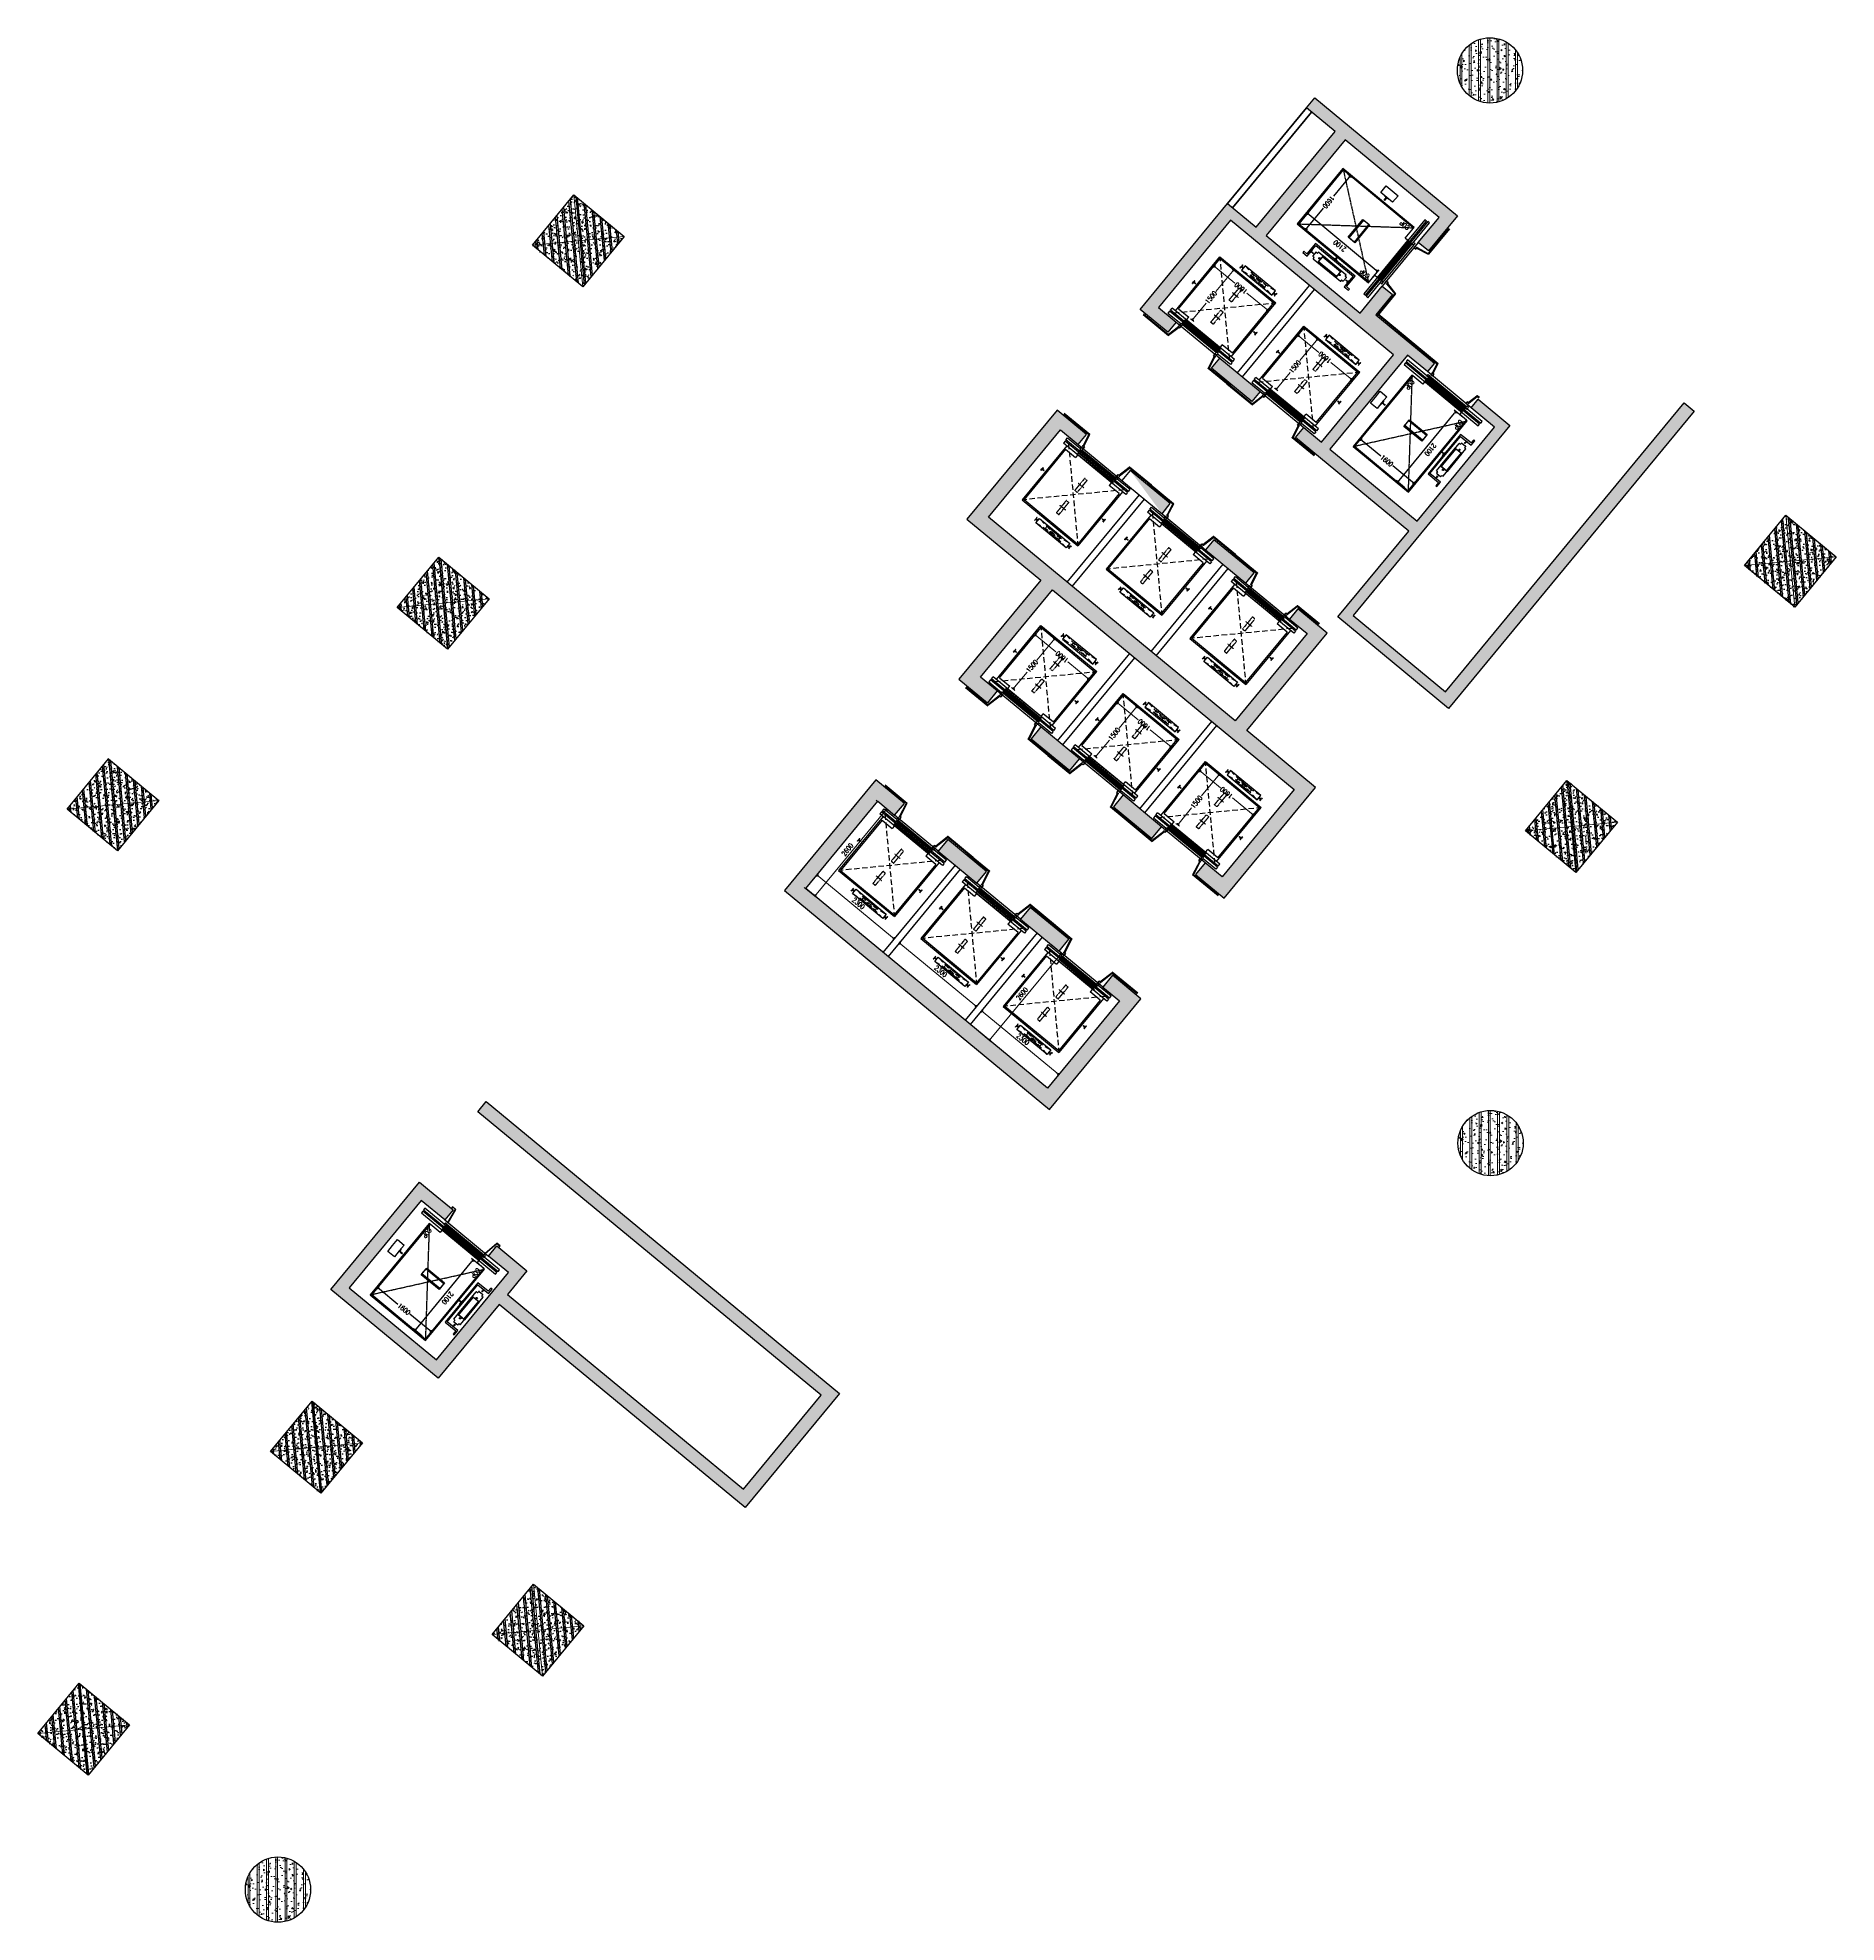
# Model space of a CAD drawing. Header units: millimetres. Extents: x 11689832 to 11802583, y 1023459 to 1173251.
# Drawn here: x 11697921 to 11739241, y 1086959 to 1130246 of the extents above; entities that cross this region are included whole.
import ezdxf
from ezdxf.enums import TextEntityAlignment as Align

# ---------------------------------------------------------------- set-up
doc = ezdxf.new("R2010")
doc.units = ezdxf.units.MM
doc.header["$MEASUREMENT"] = 0
for name, pattern in [('xref.asix of  podium$0$xref.asix of  podium$0$ACAD_ISO02W100', [15, 12, -3]), ('xref.asix of  podium$0$xref.asix of  podium$0$CENTERX2', [4, 2.5, -0.5, 0.5, -0.5]), ('xref.asix of  podium$0$xref.asix of  podium$0$HIDDEN', [0.375, 0.25, -0.125]), ('xref.asix of  podium$0$xref.asix of  podium$0$PHANTOMX2', [5, 2.5, -0.5, 0.5, -0.5, 0.5, -0.5])]:
    doc.linetypes.add(name, pattern=pattern)
doc.layers.get('0').update_dxf_attribs({"linetype": 'CONTINUOUS', "lineweight": 13})
doc.layers.get('Defpoints').update_dxf_attribs({"color": 5, "linetype": 'CONTINUOUS', "lineweight": 13})
for name, color, linetype, lineweight in [('KT-Net cat', 1, 'CONTINUOUS', 40), ('KT-Net thay', 7, 'CONTINUOUS', 25), ('KT-Vat lieu', 250, 'CONTINUOUS', 9)]:
    doc.layers.add(name, color=color, linetype=linetype, lineweight=lineweight)
doc.layers.add('KT-Net cot vach', color=6, linetype='CONTINUOUS')
doc.layers.add('thang may block', color=36, linetype='CONTINUOUS')
doc.styles.add('xref.asix of  podium$0$xref.asix of  podium$0$DIM', font='vnsimli.shx', dxfattribs={"width": 0.7})
doc.styles.add('xref.asix of  podium$0$xref.asix of  podium$0$ROMANS', font='ROMANS.SHX')
doc.styles.add('xref.asix of  podium$0$xref.asix of  podium$0$xref.N.Cot vach tang N2$0$DIM', font='vnsimli.shx', dxfattribs={"width": 0.7})
doc.styles.add('Xref.Asix of Basement B2$0$xref.N.Cot vach tang N2$0$DIM', font='vnsimli.shx', dxfattribs={"width": 0.7})
doc.dimstyles.new('xref.asix of  podium$0$xref.asix of  podium$0$CCU 1-100 A1', dxfattribs={"dimscale": 100, "dimtxt": 2.2, "dimasz": 1, "dimexe": 1, "dimexo": 0, "dimgap": 1, "dimtad": 1, "dimdec": 0, "dimdsep": 46, "dimtxsty": 'xref.asix of  podium$0$xref.asix of  podium$0$DIM', "dimblk1": 'xref.asix of  podium$0$xref.asix of  podium$0$_ARCHTICK', "dimblk2": 'xref.asix of  podium$0$xref.asix of  podium$0$_ARCHTICK', "dimsah": 1, "dimcen": 0, "dimdle": 1, "dimclrd": 256, "dimclre": 256, "dimclrt": 31, "dimadec": 0, "dimazin": 0, "dimtfac": 1, "dimtdec": 0, "dimtix": 1, "dimtmove": 2, "dimatfit": 3, "dimldrblk": 'xref.asix of  podium$0$xref.asix of  podium$0$_ARCHTICK', "dimfxl": 8, "dimtolj": 1, "dimarcsym": 0})
doc.dimstyles.new('xref.asix of  podium$0$xref.asix of  podium$0$xref.N.Cot vach tang N2$0$CCU 1-100 A1', dxfattribs={"dimscale": 100, "dimtxt": 2.2, "dimasz": 1, "dimexe": 1, "dimexo": 0, "dimgap": 1, "dimtad": 1, "dimdec": 0, "dimdsep": 46, "dimtxsty": 'xref.asix of  podium$0$xref.asix of  podium$0$xref.N.Cot vach tang N2$0$DIM', "dimblk1": 'xref.asix of  podium$0$xref.asix of  podium$0$xref.N.Cot vach tang N2$0$_ARCHTICK', "dimblk2": 'xref.asix of  podium$0$xref.asix of  podium$0$xref.N.Cot vach tang N2$0$_ARCHTICK', "dimsah": 1, "dimcen": 0, "dimdle": 1, "dimclrd": 256, "dimclre": 256, "dimclrt": 31, "dimadec": 0, "dimazin": 0, "dimtfac": 1, "dimtdec": 0, "dimtix": 1, "dimtmove": 2, "dimatfit": 3, "dimldrblk": 'xref.asix of  podium$0$xref.asix of  podium$0$xref.N.Cot vach tang N2$0$_ARCHTICK', "dimfxl": 8, "dimtolj": 1, "dimarcsym": 0})
doc.dimstyles.new('Xref.Asix of Basement B2$0$xref.N.Cot vach tang N2$0$CCU 1-100 A1', dxfattribs={"dimscale": 100, "dimtxt": 2.2, "dimasz": 1, "dimexe": 1, "dimexo": 0, "dimgap": 1, "dimtad": 1, "dimdec": 0, "dimdsep": 46, "dimtxsty": 'Xref.Asix of Basement B2$0$xref.N.Cot vach tang N2$0$DIM', "dimblk1": 'Xref.Asix of Basement B2$0$xref.N.Cot vach tang N2$0$_ARCHTICK', "dimblk2": 'Xref.Asix of Basement B2$0$xref.N.Cot vach tang N2$0$_ARCHTICK', "dimsah": 1, "dimcen": 0, "dimdle": 1, "dimclrd": 256, "dimclre": 256, "dimclrt": 31, "dimadec": 0, "dimazin": 0, "dimtfac": 1, "dimtdec": 0, "dimtix": 1, "dimtmove": 2, "dimatfit": 3, "dimldrblk": 'Xref.Asix of Basement B2$0$xref.N.Cot vach tang N2$0$_ARCHTICK', "dimfxl": 8, "dimtolj": 1, "dimarcsym": 0})
pattern_1 = [(50, (550, 1550), (286.904, -25.1), [30, -330]), (355, (550, 1550), (-55.5, 300.877), [24, -264]), (100.451, (573.9, 1547.9), (231.404, 275.776), [25.496, -280.457]), (46.184, (550, 1630), (426.896, -66.21), [45, -495]), (96.636, (585.57, 1624.5), (373.865, 389.65), [38.244, -420.685]), (351.184, (550, 1630), (373.865, 389.65), [36, -396]), (21, (590, 1610), (238.763, -161.048), [30, -330]), (326, (590, 1610), (97.326, 290.06), [24, -264]), (71.451, (609.9, 1596.58), (336.09, 129.012), [25.496, -280.457]), (37.5, (550, 1550), (4.864, 133.1575), [0, -260.8, 0, -268, 0, -265]), (7.5, (550, 1550), (105.228, 157.765), [0, -152.8, 0, -254.8, 0, -101]), (327.5, (460.8, 1550), (213.529, -9.022), [0, -100, 0, -312, 0, -414]), (317.5, (420.8, 1550), (233.274, 40.042), [0, -130, 0, -207.2, 0, -294]), (45, (550, 1550), (-120.208, 120.208), []), (45, (550, 1599), (-120.208, 120.208), [])]

# ---------------------------------------------------------------- blocks, each defined once
blk = doc.blocks.new('*U73')
h = blk.add_hatch()
h.set_pattern_fill('VATLIEU04', color=250, scale=40, style=0, pattern_type=2)
h.set_pattern_definition(pattern_1)
h.paths.add_polyline_path([(-475, -475), (1025, -475), (1025, 1025), (-475, 1025)])
at = {"color": 6, "ltscale": 0.25}
blk.add_lwpolyline([(-475, -475), (1025, -475), (1025, 1025), (-475, 1025)], close=True, dxfattribs=at)
at = {"layer": 'Defpoints', "linetype": 'ByBlock', "ltscale": 30}
for p, q in [((1025, -475), (-475, 1025)), ((-475, -475), (1025, 1025))]:
    blk.add_line(p, q, dxfattribs=at)
blk = doc.blocks.new('xref.asix of  podium$0$xref.asix of  podium$0$COT 1-1501')
h = blk.add_hatch()
h.set_pattern_fill('VATLIEU04', color=250, scale=40, style=0, pattern_type=2)
h.set_pattern_definition([(50, (550, 1550), (286.904, -25.1), [30, -330]), (355, (550, 1550), (-55.5, 300.877), [24, -264]), (100.451, (573.9, 1547.9), (231.404, 275.776), [25.496, -280.457]), (46.184, (550, 1630), (426.896, -66.21), [45, -495]), (96.636, (585.57, 1624.5), (373.865, 389.65), [38.244, -420.685]), (351.184, (550, 1630), (373.865, 389.65), [36, -396]), (21, (590, 1610), (238.763, -161.048), [30, -330]), (326, (590, 1610), (97.326, 290.06), [24, -264]), (71.451, (609.9, 1596.58), (336.09, 129.012), [25.496, -280.457]), (37.5, (550, 1550), (4.864, 133.1575), [0, -260.8, 0, -268, 0, -265]), (7.5, (550, 1550), (105.228, 157.765), [0, -152.8, 0, -254.8, 0, -101]), (327.5, (460.8, 1550), (213.529, -9.022), [0, -100, 0, -312, 0, -414]), (317.5, (420.8, 1550), (233.274, 40.042), [0, -130, 0, -207.2, 0, -294]), (45, (550, 1550), (-120.208, 120.208), []), (45, (550, 1599), (-120.208, 120.208), [])])
h.paths.add_polyline_path([(-475, -475), (1025, -475), (1025, 1025), (-475, 1025)])
at = {"color": 6, "ltscale": 0.25}
blk.add_lwpolyline([(-475, -475), (1025, -475), (1025, 1025), (-475, 1025)], close=True, dxfattribs=at)
at = {"layer": 'Defpoints', "linetype": 'ByBlock', "ltscale": 30}
for p, q in [((1025, -475), (-475, 1025)), ((-475, -475), (1025, 1025))]:
    blk.add_line(p, q, dxfattribs=at)
blk = doc.blocks.new('xref.asix of  podium$0$xref.asix of  podium$0$xref.N.Cot vach tang N2$0$_Open90')
at = {"color": 0, "linetype": 'ByBlock', "lineweight": -2}
for p, q in [((0, 0), (-1, 0)), ((-0.5, 0.5), (0, 0)), ((0, 0), (-0.5, -0.5))]:
    blk.add_line(p, q, dxfattribs=at)
blk = doc.blocks.new('*D66')
at = {"layer": 'Defpoints', "color": 0, "transparency": 16777216}
for p in [(-424, -515), (-353, -515, 0), (-353, -2115, 0)]:
    blk.add_point(p, dxfattribs=at)
at = {"layer": 'thang may block', "color": 5, "transparency": 16777216}
for p, q in [((-353, -515), (-474, -515)), ((-424, -565), (-424, -1155)), ((-424, -2065), (-424, -1512)), ((-353, -2115), (-474, -2115))]:
    blk.add_line(p, q, dxfattribs=at)
at = {"layer": 'thang may block', "color": 5, "transparency": 16777216, "xscale": 50, "yscale": 50, "zscale": 50}
for p, rotation in [((-424, -515), 90), ((-424, -2115), 270)]:
    blk.add_blockref('xref.asix of  podium$0$xref.asix of  podium$0$xref.N.Cot vach tang N2$0$_Open90', p, dxfattribs=dict(at, rotation=rotation))
at = {"layer": 'thang may block', "color": 5, "transparency": 16777216, "insert": (-424, -1333), "char_height": 110, "attachment_point": 5, "rotation": 90, "style": 'xref.asix of  podium$0$xref.asix of  podium$0$xref.N.Cot vach tang N2$0$DIM'}
blk.add_mtext('\\A1;1600', dxfattribs=at)
blk = doc.blocks.new('xref.asix of  podium$0$xref.asix of  podium$0$xref.N.Cot vach tang N2$0$_ARCHTICK')
at = {"color": 0, "linetype": 'ByBlock', "const_width": 0.15}
blk.add_lwpolyline([(-0.5, -0.5), (0.5, 0.5)], dxfattribs=at)
blk = doc.blocks.new('*D65')
at = {"layer": 'Defpoints', "color": 0, "transparency": 16777216}
for p in [(-2310, -615), (-2310, -827), (-210, -615)]:
    blk.add_point(p, dxfattribs=at)
at = {"layer": 'thang may block', "color": 5, "transparency": 16777216}
for p, q in [((-2310, -615), (-2310, -877)), ((-260, -827), (-2260, -827)), ((-210, -615), (-210, -877))]:
    blk.add_line(p, q, dxfattribs=at)
at = {"layer": 'thang may block', "color": 5, "transparency": 16777216, "xscale": 50, "yscale": 50, "zscale": 50}
for p, rotation in [((-2310, -827), 180.0000001067217), ((-210, -827), 1.067216715000541e-07)]:
    blk.add_blockref('xref.asix of  podium$0$xref.asix of  podium$0$xref.N.Cot vach tang N2$0$_Open90', p, dxfattribs=dict(at, rotation=rotation))
at = {"layer": 'thang may block', "color": 5, "transparency": 16777216, "insert": (-1260, -722), "char_height": 110, "attachment_point": 5, "rotation": 0, "style": 'xref.asix of  podium$0$xref.asix of  podium$0$xref.N.Cot vach tang N2$0$DIM'}
blk.add_mtext('\\A1;2100', dxfattribs=at)
blk = doc.blocks.new('xref.asix of  podium$0$xref.asix of  podium$0$_Open90')
at = {"color": 0, "linetype": 'ByBlock', "lineweight": -2}
for p, q in [((0, 0), (-1, 0)), ((-0.5, 0.5), (0, 0)), ((0, 0), (-0.5, -0.5))]:
    blk.add_line(p, q, dxfattribs=at)
blk = doc.blocks.new('*D62')
at = {"layer": 'Defpoints', "color": 5, "transparency": 16777216}
for p, q in [((-2230, 1494), (-2230, 1596)), ((-2180, 1546), (-1728, 1546)), ((-780, 1546), (-1372, 1546)), ((-730, 1457), (-730, 1596))]:
    blk.add_line(p, q, dxfattribs=at)
at = {"layer": 'Defpoints', "color": 0, "transparency": 16777216}
for p in [(-2230, 1546), (-2230, 1494, 0), (-730, 1457, 0)]:
    blk.add_point(p, dxfattribs=at)
at = {"layer": 'Defpoints', "color": 5, "transparency": 16777216, "xscale": 50, "yscale": 50, "zscale": 50}
for p, rotation in [((-2230, 1546), 180.0000000533608), ((-730, 1546), 5.336083575002704e-08)]:
    blk.add_blockref('xref.asix of  podium$0$xref.asix of  podium$0$_Open90', p, dxfattribs=dict(at, rotation=rotation))
at = {"layer": 'Defpoints', "color": 5, "transparency": 16777216, "insert": (-1550, 1546), "char_height": 110, "attachment_point": 5, "rotation": 0, "style": 'xref.asix of  podium$0$xref.asix of  podium$0$DIM'}
blk.add_mtext('\\A1;1500', dxfattribs=at)
blk = doc.blocks.new('xref.asix of  podium$0$xref.asix of  podium$0$_ARCHTICK')
at = {"color": 0, "linetype": 'ByBlock', "const_width": 0.15}
blk.add_lwpolyline([(-0.5, -0.5), (0.5, 0.5)], dxfattribs=at)
blk = doc.blocks.new('*D63')
at = {"layer": 'Defpoints', "color": 5, "transparency": 16777216}
for p, q in [((-879, 1950), (-1000, 1950)), ((-950, 1900), (-950, 1328)), ((-950, 400), (-950, 972)), ((-879, 350), (-1000, 350))]:
    blk.add_line(p, q, dxfattribs=at)
at = {"layer": 'Defpoints', "color": 0, "transparency": 16777216}
for p in [(-879, 1950, 0), (-950, 350), (-879, 350, 0)]:
    blk.add_point(p, dxfattribs=at)
at = {"layer": 'Defpoints', "color": 5, "transparency": 16777216, "xscale": 50, "yscale": 50, "zscale": 50}
for p, rotation in [((-950, 1950), 90), ((-950, 350), 270)]:
    blk.add_blockref('xref.asix of  podium$0$xref.asix of  podium$0$_Open90', p, dxfattribs=dict(at, rotation=rotation))
at = {"layer": 'Defpoints', "color": 5, "transparency": 16777216, "insert": (-950, 1150), "char_height": 110, "attachment_point": 5, "rotation": 90, "style": 'xref.asix of  podium$0$xref.asix of  podium$0$DIM'}
blk.add_mtext('\\A1;1600', dxfattribs=at)
blk = doc.blocks.new('Xref.Asix of Basement B2$0$xref.N.Cot vach tang N2$0$_Open90')
at = {"color": 0, "linetype": 'ByBlock', "lineweight": -2}
for p, q in [((0, 0), (-1, 0)), ((-0.5, 0.5), (0, 0)), ((0, 0), (-0.5, -0.5))]:
    blk.add_line(p, q, dxfattribs=at)
blk = doc.blocks.new('*D77')
at = {"layer": 'Defpoints', "color": 5, "transparency": 16777216}
for p, q in [((11715808, 1110568), (11717400, 1112496)), ((11717187, 1112736), (11717470, 1112502)), ((11715532, 1110731), (11715815, 1110498))]:
    blk.add_line(p, q, dxfattribs=at)
at = {"layer": 'Defpoints', "color": 0, "transparency": 16777216}
for p in [(11717187, 1112736), (11717432, 1112534), (11715532, 1110731)]:
    blk.add_point(p, dxfattribs=at)
at = {"layer": 'Defpoints', "color": 5, "transparency": 16777216, "xscale": 50, "yscale": 50, "zscale": 50}
for p, rotation in [((11717432, 1112534), 50.4488267979981), ((11715776, 1110529), 230.4488267979981)]:
    blk.add_blockref('Xref.Asix of Basement B2$0$xref.N.Cot vach tang N2$0$_Open90', p, dxfattribs=dict(at, rotation=rotation))
at = {"layer": 'Defpoints', "color": 5, "transparency": 16777216, "insert": (11716523, 1111599), "char_height": 110, "attachment_point": 5, "rotation": 50.4488, "style": 'Xref.Asix of Basement B2$0$xref.N.Cot vach tang N2$0$DIM'}
blk.add_mtext('\\A1;2600', dxfattribs=at)
blk = doc.blocks.new('Xref.Asix of Basement B2$0$xref.N.Cot vach tang N2$0$_ARCHTICK')
at = {"color": 0, "linetype": 'ByBlock', "const_width": 0.15}
blk.add_lwpolyline([(-0.5, -0.5), (0.5, 0.5)], dxfattribs=at)
blk = doc.blocks.new('*D78')
at = {"layer": 'Defpoints', "color": 5, "transparency": 16777216}
for p, q in [((11715807, 1110994), (11715857, 1111053)), ((11715863, 1110983), (11717560, 1109582)), ((11717581, 1109529), (11717630, 1109589))]:
    blk.add_line(p, q, dxfattribs=at)
at = {"layer": 'Defpoints', "color": 0, "transparency": 16777216}
for p in [(11715807, 1110994), (11717581, 1109529), (11717598, 1109550)]:
    blk.add_point(p, dxfattribs=at)
at = {"layer": 'Defpoints', "color": 5, "transparency": 16777216}
for p, xscale, yscale, zscale, rotation in [((11715825, 1111015), 50.00000000000001, 50.00000000000001, 50.00000000000001, 140.4488267558724), ((11717598, 1109550), 50, 50, 50, 320.4488267558724)]:
    blk.add_blockref('Xref.Asix of Basement B2$0$xref.N.Cot vach tang N2$0$_Open90', p, dxfattribs=dict(at, xscale=xscale, yscale=yscale, zscale=zscale, rotation=rotation))
at = {"layer": 'Defpoints', "color": 5, "transparency": 16777216, "insert": (11716778, 1110363), "char_height": 110, "attachment_point": 5, "rotation": 320.4488, "style": 'Xref.Asix of Basement B2$0$xref.N.Cot vach tang N2$0$DIM'}
blk.add_mtext('\\A1;2300', dxfattribs=at)
blk = doc.blocks.new('*D79')
at = {"layer": 'Defpoints', "color": 5, "transparency": 16777216}
for p, q in [((11717697, 1109434), (11717746, 1109493)), ((11717752, 1109423), (11719449, 1108022)), ((11719470, 1107969), (11719519, 1108029))]:
    blk.add_line(p, q, dxfattribs=at)
at = {"layer": 'Defpoints', "color": 0, "transparency": 16777216}
for p in [(11717697, 1109434), (11719470, 1107969), (11719487, 1107990)]:
    blk.add_point(p, dxfattribs=at)
at = {"layer": 'Defpoints', "color": 5, "transparency": 16777216}
for p, xscale, yscale, zscale, rotation in [((11717714, 1109455), 50.00000000000001, 50.00000000000001, 50.00000000000001, 140.4488267558724), ((11719487, 1107990), 50, 50, 50, 320.4488267558724)]:
    blk.add_blockref('Xref.Asix of Basement B2$0$xref.N.Cot vach tang N2$0$_Open90', p, dxfattribs=dict(at, xscale=xscale, yscale=yscale, zscale=zscale, rotation=rotation))
at = {"layer": 'Defpoints', "color": 5, "transparency": 16777216, "insert": (11718667, 1108803), "char_height": 110, "attachment_point": 5, "rotation": 320.4488, "style": 'Xref.Asix of Basement B2$0$xref.N.Cot vach tang N2$0$DIM'}
blk.add_mtext('\\A1;2300', dxfattribs=at)
blk = doc.blocks.new('*D80')
at = {"layer": 'Defpoints', "color": 5, "transparency": 16777216}
for p, q in [((11719818, 1107257), (11721410, 1109184)), ((11721197, 1109425), (11721480, 1109191)), ((11719541, 1107420), (11719824, 1107186))]:
    blk.add_line(p, q, dxfattribs=at)
at = {"layer": 'Defpoints', "color": 0, "transparency": 16777216}
for p in [(11721197, 1109425), (11721441, 1109223), (11719541, 1107420)]:
    blk.add_point(p, dxfattribs=at)
at = {"layer": 'Defpoints', "color": 5, "transparency": 16777216, "xscale": 50, "yscale": 50, "zscale": 50}
for p, rotation in [((11721441, 1109223), 50.4488267979981), ((11719786, 1107218), 230.4488267979981)]:
    blk.add_blockref('Xref.Asix of Basement B2$0$xref.N.Cot vach tang N2$0$_Open90', p, dxfattribs=dict(at, rotation=rotation))
at = {"layer": 'Defpoints', "color": 5, "transparency": 16777216, "insert": (11720533, 1108287), "char_height": 110, "attachment_point": 5, "rotation": 50.4488, "style": 'Xref.Asix of Basement B2$0$xref.N.Cot vach tang N2$0$DIM'}
blk.add_mtext('\\A1;2600', dxfattribs=at)
blk = doc.blocks.new('*D81')
at = {"layer": 'Defpoints', "color": 5, "transparency": 16777216}
for p, q in [((11719586, 1107874), (11719635, 1107933)), ((11719641, 1107863), (11721338, 1106462)), ((11721359, 1106409), (11721408, 1106468))]:
    blk.add_line(p, q, dxfattribs=at)
at = {"layer": 'Defpoints', "color": 0, "transparency": 16777216}
for p in [(11719586, 1107874), (11721359, 1106409), (11721376, 1106430)]:
    blk.add_point(p, dxfattribs=at)
at = {"layer": 'Defpoints', "color": 5, "transparency": 16777216}
for p, xscale, yscale, zscale, rotation in [((11719603, 1107894), 50.00000000000001, 50.00000000000001, 50.00000000000001, 140.4488267558724), ((11721376, 1106430), 50, 50, 50, 320.4488267558724)]:
    blk.add_blockref('Xref.Asix of Basement B2$0$xref.N.Cot vach tang N2$0$_Open90', p, dxfattribs=dict(at, xscale=xscale, yscale=yscale, zscale=zscale, rotation=rotation))
at = {"layer": 'Defpoints', "color": 5, "transparency": 16777216, "insert": (11720556, 1107243), "char_height": 110, "attachment_point": 5, "rotation": 320.4488, "style": 'Xref.Asix of Basement B2$0$xref.N.Cot vach tang N2$0$DIM'}
blk.add_mtext('\\A1;2300', dxfattribs=at)
blk = doc.blocks.new('GFDGHGHFGEWRE')
at = {"layer": 'thang may block', "linetype": 'Continuous', "ltscale": 2}
for p, q in [((11725350, 1118423, 0), (11725924, 1117948, 0)), ((11725361, 1118436, 0), (11725945, 1117954, 0)), ((11725678, 1117721, 0), (11726680, 1116893, 0)), ((11725793, 1117691, 0), (11725924, 1117948, 0)), ((11725807, 1117679, 0), (11725946, 1117950, 0)), ((11725945, 1117954, 0), (11725943, 1117952, 0)), ((11725943, 1117952, 0), (11725946, 1117950, 0)), ((11726615, 1117012, 0), (11726854, 1117199, 0)), ((11726629, 1117000, 0), (11726857, 1117178, 0)), ((11726857, 1117197, 0), (11726854, 1117199, 0)), ((11726859, 1117200, 0), (11726857, 1117197, 0)), ((11727354, 1116767, 0), (11726857, 1117178, 0)), ((11727366, 1116781, 0), (11726859, 1117200, 0))]:
    blk.add_line(p, q, dxfattribs=at)
at = {"layer": 'thang may block', "linetype": 'Continuous', "ltscale": 2, "elevation": 0}
for points in [[(11725761, 1117665), (11725755, 1117657), (11725794, 1117625), (11725825, 1117664), (11725787, 1117696), (11725780, 1117688), (11725788, 1117682), (11725789, 1117683), (11725783, 1117688), (11725787, 1117693), (11725823, 1117664), (11725793, 1117628), (11725757, 1117657), (11725762, 1117663), (11725768, 1117657), (11725769, 1117659)], [(11726610, 1116964), (11726603, 1116957), (11726565, 1116989), (11726596, 1117027), (11726635, 1116995), (11726629, 1116988), (11726621, 1116994), (11726622, 1116995), (11726628, 1116990), (11726633, 1116995), (11726597, 1117025), (11726567, 1116989), (11726603, 1116959), (11726607, 1116964), (11726601, 1116970), (11726602, 1116971)]]:
    blk.add_lwpolyline(points, close=True, dxfattribs=at)
at = {"layer": 'thang may block', "linetype": 'Continuous', "ltscale": 2, "const_width": 2, "elevation": 0}
for points in [[(11725943, 1117952), (11725924, 1117948)], [(11726857, 1117197), (11726857, 1117178)]]:
    blk.add_lwpolyline(points, dxfattribs=at)
blk = doc.blocks.new('*U74')
h = blk.add_hatch()
h.set_pattern_fill('VATLIEU04', color=250, scale=40, style=0, pattern_type=2)
h.set_pattern_definition(pattern_1)
h.paths.add_polyline_path([(-475, -475), (1025, -475), (1025, 1025), (-475, 1025)])
at = {"color": 6, "ltscale": 0.25}
blk.add_lwpolyline([(-475, -475), (1025, -475), (1025, 1025), (-475, 1025)], close=True, dxfattribs=at)
at = {"layer": 'Defpoints', "linetype": 'ByBlock', "ltscale": 30}
for p, q in [((1025, -475), (-475, 1025)), ((-475, -475), (1025, 1025))]:
    blk.add_line(p, q, dxfattribs=at)
blk = doc.blocks.new('xref.asix of  podium$0$xref.asix of  podium$0$TMCC')
at = {"layer": 'thang may block', "linetype": 'Continuous', "ltscale": 2}
for p, q in [((-2515, -215, 0), (-2515, -2440, 0)), ((-2465, -215, 0), (-2515, -215, 0)), ((-2465, -2440, 0), (-2465, -215, 0)), ((-1938.3, -164.8, 0), (-1932.3, -167.3, 0)), ((-1938.3, -247.2, 0), (-1938.3, -164.8, 0)), ((-1932.3, -244.8, 0), (-1938.3, -247.2, 0)), ((-1932.3, -167.3, 0), (-1930.1, -202.3, 0)), ((-1930.1, -209.8, 0), (-1932.3, -244.8, 0)), ((-1930.1, -202.3, 0), (-1905.4, -202.3, 0)), ((-1905.4, -209.8, 0), (-1930.1, -209.8, 0)), ((-1905.4, -202.3, 0), (-1895.4, -202, 0)), ((-1895.4, -210.5, 0), (-1905.4, -209.8, 0)), ((-1895.4, -202, 0), (-1870, -201.5, 0)), ((-1870, -210.5, 0), (-1895.4, -210.5, 0)), ((-1870, -201.5, 0), (-1870, -210.5, 0)), ((-1839.3, -261.4, 0), (-1839.3, -150.6, 0)), ((-1798.8, -146, 0), (-1834.7, -146, 0)), ((-1798.8, -266, 0), (-1834.7, -266, 0)), ((-1794.2, -141.4, 0), (-1794.2, -110.6, 0)), ((-1794.2, -301.4, 0), (-1794.2, -270.6, 0)), ((-978.4, -106, 0), (-1789.6, -106, 0)), ((-978.4, -306, 0), (-1789.6, -306, 0)), ((-1652, -306, 0), (-1652, -106, 0)), ((-1652, -106, 0), (-1118, -106, 0)), ((-1652, -281, 0), (-1652, -131, 0)), ((-1652, -131, 0), (-1118, -131, 0)), ((-1118, -281, 0), (-1652, -281, 0)), ((-1118, -306, 0), (-1652, -306, 0)), ((-1439.5, -419, 0), (-1442, -411, 0)), ((-1442, -411, 0), (-1328, -411, 0)), ((-1390, -423, 0), (-1439.5, -419, 0)), ((-1390, -452, 0), (-1390, -423, 0)), ((-1330.5, -419, 0), (-1380, -423, 0)), ((-1380, -423, 0), (-1380, -452, 0)), ((-1328, -411, 0), (-1330.5, -419, 0)), ((-1118, -106, 0), (-1118, -306, 0)), ((-1118, -131, 0), (-1118, -281, 0)), ((-973.8, -141.4, 0), (-973.8, -110.6, 0)), ((-973.8, -301.4, 0), (-973.8, -270.6, 0)), ((-933.9, -146, 0), (-969.2, -146, 0)), ((-933.9, -266, 0), (-969.2, -266, 0)), ((-929.3, -261.4, 0), (-929.3, -150.6, 0)), ((-900, -210.5, 0), (-900, -201.5, 0)), ((-900, -201.5, 0), (-874.6, -201.5, 0)), ((-874.6, -210, 0), (-900, -210.5, 0)), ((-874.6, -201.5, 0), (-864.6, -202.3, 0)), ((-864.6, -209.8, 0), (-874.6, -210, 0)), ((-864.6, -202.3, 0), (-840, -202.3, 0)), ((-840, -209.8, 0), (-864.6, -209.8, 0)), ((-840, -202.3, 0), (-837.8, -167.3, 0)), ((-837.8, -244.8, 0), (-840, -209.8, 0)), ((-837.8, -167.3, 0), (-831.8, -164.8, 0)), ((-831.8, -247.2, 0), (-837.8, -244.8, 0)), ((-831.8, -164.8, 0), (-831.8, -247.2, 0)), ((-2510, -665, 0), (-2560, -665, 0)), ((-2560, -665, 0), (-2560, -715, 0)), ((-2560, -715, 0), (-2510, -715, 0)), ((-2555, -1815, 0), (-2555, -715, 0)), ((-2510, -715, 0), (-2510, -665, 0)), ((-2310, -715, 0), (-2385, -715, 0)), ((-185, -490, 0), (-2310, -490, 0)), ((-2310, -490, 0), (-2310, -515, 0)), ((-210, -515, 0), (-2310, -515, 0)), ((-2310, -515, 0), (-2310, -715, 0)), ((-1393, -462, 0), (-1390, -452, 0)), ((-1393, -500, 0), (-1393, -462, 0)), ((-1377, -500, 0), (-1393, -500, 0)), ((-1380, -452, 0), (-1377, -462, 0)), ((-1377, -462, 0), (-1377, -500, 0)), ((-210, -2115, 0), (-210, -515, 0)), ((-185, -2140, 0), (-185, -490, 0)), ((-1485, -1000, 0), (-1285, -1000, 0)), ((-1485, -1530, 0), (-1485, -1000, 0)), ((-1460, -1000, 0), (-1310, -1000, 0)), ((-1460, -1530, 0), (-1460, -1000, 0)), ((-1310, -1000, 0), (-1310, -1530, 0)), ((-1285, -1000, 0), (-1285, -1530, 0)), ((-1285, -1530, 0), (-1485, -1530, 0)), ((-1310, -1530, 0), (-1460, -1530, 0)), ((-2560, -1865, 0), (-2560, -1815, 0)), ((-2560, -1815, 0), (-2510, -1815, 0)), ((-2510, -1865, 0), (-2560, -1865, 0)), ((-2510, -1815, 0), (-2510, -1865, 0)), ((-2385, -1815, 0), (-2310, -1815, 0)), ((-2310, -1815, 0), (-2310, -2115, 0)), ((-2310, -2115, 0), (-210, -2115, 0)), ((-2310, -2115, 0), (-2310, -2140, 0)), ((-2310, -2140, 0), (-185, -2140, 0)), ((-2515, -2440, 0), (-2465, -2440, 0)), ((-1442, -2269, 0), (-1439.5, -2261, 0)), ((-1328, -2269, 0), (-1442, -2269, 0)), ((-1439.5, -2261, 0), (-1390, -2257, 0)), ((-1393, -2218, 0), (-1393, -2180, 0)), ((-1393, -2180, 0), (-1377, -2180, 0)), ((-1390, -2228, 0), (-1393, -2218, 0)), ((-1390, -2257, 0), (-1390, -2228, 0)), ((-1377, -2218, 0), (-1380, -2228, 0)), ((-1380, -2228, 0), (-1380, -2257, 0)), ((-1380, -2257, 0), (-1330.5, -2261, 0)), ((-1377, -2180, 0), (-1377, -2218, 0)), ((-1330.5, -2261, 0), (-1328, -2269, 0))]:
    blk.add_line(p, q, dxfattribs=at)
at = {"layer": 'thang may block', "linetype": 'xref.asix of  podium$0$xref.asix of  podium$0$ACAD_ISO02W100', "ltscale": 2}
for p, q in [((-185, -490, 0), (-2310, -2127.5, 0)), ((-185, -2140, 0), (-2310, -490, 0))]:
    blk.add_line(p, q, dxfattribs=at)
at = {"layer": 'thang may block', "linetype": 'Continuous', "ltscale": 2, "elevation": 0}
for points in [[(-2385, -2430), (-2385, -225), (-2435, -225), (-2435, -2430)], [(-1385, -411), (-796.8, -411), (-796.8, -100), (-701.8, -100), (-701.8, -65), (-831.8, -65), (-831.8, -381), (-1385, -381), (-1938.3, -381), (-1938.3, -65), (-2068.3, -65), (-2068.3, -100), (-1973.3, -100), (-1973.3, -411), (-1385, -411)], [(-2510, -715), (-2465, -715), (-2465, -1265), (-2510, -1265)], [(-2435, -715), (-2390, -715), (-2390, -1265), (-2435, -1265)], [(-2510, -1265), (-2465, -1265), (-2465, -1815), (-2510, -1815)], [(-2435, -1265), (-2390, -1265), (-2390, -1815), (-2435, -1815)], [(-1385, -2269), (-1210, -2269), (-1210, -2465), (-1385, -2465), (-1560, -2465), (-1560, -2269), (-1385, -2269)]]:
    blk.add_lwpolyline(points, close=True, dxfattribs=at)
for points in [[(-2495, -1265), (-2495, -715)], [(-2480, -1265), (-2480, -715)], [(-2420, -1265), (-2420, -715)], [(-2405, -1265), (-2405, -715)], [(-2495, -1815), (-2495, -1265)], [(-2480, -1815), (-2480, -1265)], [(-2420, -1815), (-2420, -1265)], [(-2405, -1815), (-2405, -1265)]]:
    blk.add_lwpolyline(points, dxfattribs=at)
at = {"layer": 'thang may block', "linetype": 'Continuous', "ltscale": 2}
for centre, radius in [((-1685, -206, 0), 14.5), ((-1085, -206, 0), 17.5)]:
    blk.add_circle(centre, radius, dxfattribs=at)
for centre, start, end in [((-1834.7, -150.6, 0), 90, 180), ((-1834.7, -261.4, 0), 180, 270), ((-1798.8, -141.4, 0), 270, 0), ((-1798.8, -270.6, 0), 0, 90), ((-1789.6, -110.6, 0), 90, 180), ((-1789.6, -301.4, 0), 180, 270), ((-978.4, -110.6, 0), 0, 90), ((-978.4, -301.4, 0), 270, 0), ((-969.2, -141.4, 0), 180, 270), ((-969.2, -270.6, 0), 90, 180), ((-933.9, -150.6, 0), 0, 90), ((-933.9, -261.4, 0), 270, 0)]:
    blk.add_arc(centre, 4.61, start, end, dxfattribs=at)
at = {"layer": 'thang may block', "linetype": 'Continuous', "ltscale": 2, "style": 'xref.asix of  podium$0$xref.asix of  podium$0$ROMANS', "width": 0.75}
for p in [(-2110, -595, 0), (-2110, -2035, 0)]:
    blk.add_text('COP', height=100, rotation=0, dxfattribs=at).set_placement(p, align=Align.MIDDLE)
at = {"layer": 'thang may block', "color": 5}
dim = blk.add_linear_dim(base=(-2310, -826.7, 0), p1=(-210, -615, 0), p2=(-2310, -615, 0), angle=180, dimstyle='xref.asix of  podium$0$xref.asix of  podium$0$xref.N.Cot vach tang N2$0$CCU 1-100 A1', override={"dimscale": 50, "dimblk1": 'xref.asix of  podium$0$xref.asix of  podium$0$xref.N.Cot vach tang N2$0$_Open90', "dimblk2": 'xref.asix of  podium$0$xref.asix of  podium$0$xref.N.Cot vach tang N2$0$_Open90', "dimclrd": 5, "dimclre": 5, "dimclrt": 5, "dimlwd": 65535, "dimlwe": 65535}, dxfattribs=at)
dim.commit()
dim.dimension.update_dxf_attribs({"geometry": '*D65', "text_midpoint": (-1260, -721.7, 0)})
dim = blk.add_linear_dim(base=(-424.2, -515, 0), p1=(-353.1, -2115, 0), p2=(-353.1, -515, 0), angle=270, dimstyle='xref.asix of  podium$0$xref.asix of  podium$0$xref.N.Cot vach tang N2$0$CCU 1-100 A1', override={"dimscale": 50, "dimblk1": 'xref.asix of  podium$0$xref.asix of  podium$0$xref.N.Cot vach tang N2$0$_Open90', "dimblk2": 'xref.asix of  podium$0$xref.asix of  podium$0$xref.N.Cot vach tang N2$0$_Open90', "dimclrd": 5, "dimclre": 5, "dimclrt": 5, "dimlwd": 65535, "dimlwe": 65535}, dxfattribs=at)
dim.commit()
dim.dimension.update_dxf_attribs({"geometry": '*D66', "text_midpoint": (-424.2, -1333.3, 0), "dimtype": 128})
blk = doc.blocks.new('xref.asix of  podium$0$xref.asix of  podium$0$TM 1000kg')
at = {"layer": 'thang may block', "linetype": 'Continuous', "ltscale": 2}
for p, q in [((-2460, 2080, 0), (-2460, 1700, 0)), ((-2400, 2080, 0), (-2460, 2080, 0)), ((-2400, 220, 0), (-2400, 2080, 0)), ((-2370, 220, 0), (-2370, 2080, 0)), ((-2370, 2080, 0), (-2310, 2080, 0)), ((-2310, 220, 0), (-2310, 2080, 0)), ((-2310, 1981, 0), (-700, 1981, 0)), ((-2230, 1950, 0), (-730, 1950, 0)), ((-2230, 1950, 0), (-2230, 1650, 0)), ((-730, 1950, 0), (-730, 350, 0)), ((-700, 1981, 0), (-700, 319, 0)), ((-2455, 650, 0), (-2455, 1650, 0)), ((-2441.3, 620, 0), (-2441.3, 1680, 0)), ((-2411, 1680, 0), (-2441.3, 1680, 0)), ((-2411, 620, 0), (-2411, 1680, 0)), ((-2348, 625, 0), (-2348, 1675, 0)), ((-2348, 1675, 0), (-2314, 1675, 0)), ((-2314, 625, 0), (-2314, 1675, 0)), ((-2310, 1650, 0), (-2230, 1650, 0)), ((-2411, 1150, 0), (-2441.3, 1150, 0)), ((-2314, 1150, 0), (-2348, 1150, 0)), ((-2460, 220, 0), (-2460, 600, 0)), ((-2411, 620, 0), (-2441.3, 620, 0)), ((-2348, 625, 0), (-2314, 625, 0)), ((-2310, 650, 0), (-2230, 650, 0)), ((-2230, 350, 0), (-2230, 650, 0)), ((-2400, 220, 0), (-2460, 220, 0)), ((-2370, 220, 0), (-2310, 220, 0)), ((-2310, 319, 0), (-700, 319, 0)), ((-2230, 350, 0), (-730, 350, 0))]:
    blk.add_line(p, q, dxfattribs=at)
at = {"layer": 'thang may block', "linetype": 'xref.asix of  podium$0$xref.asix of  podium$0$HIDDEN', "ltscale": 500}
for p, q in [((-2370, 1981, 0), (-700, 319, 0)), ((-2370, 319, 0), (-700, 1981, 0)), ((-495, 1400, 0), (-625, 500, 0)), ((-495, 500, 0), (-625, 1400, 0))]:
    blk.add_line(p, q, dxfattribs=at)
at = {"layer": 'thang may block', "linetype": 'Continuous'}
for p, q in [((-1572.5, 2077, 0), (-1572.5, 2082, 0)), ((-1572.5, 2082, 0), (-1535, 2082, 0)), ((-1569.5, 2074, 0), (-1540.1, 2070.9, 0)), ((-1540, 2021, 0), (-1540, 2050, 0)), ((-1539, 2020, 0), (-1535, 2020, 0)), ((-1537.1, 2054.1, 0), (-1537.1, 2067.9, 0)), ((-1497.5, 2082, 0), (-1535, 2082, 0)), ((-1531, 2020, 0), (-1535, 2020, 0)), ((-1532.9, 2054.1, 0), (-1532.9, 2067.9, 0)), ((-1530, 2021, 0), (-1530, 2050, 0)), ((-1500.5, 2074, 0), (-1529.9, 2070.9, 0)), ((-1497.5, 2077, 0), (-1497.5, 2082, 0)), ((-603.5, 1460, 0), (-574.4, 1460, 0)), ((-603.5, 1456.8, 0), (-603.5, 1460, 0)), ((-603.5, 1456.8, 0), (-574.4, 1456.8, 0)), ((-568.2, 1406.2, 0), (-568.2, 1450.6, 0)), ((-565, 1406.2, 0), (-565, 1450.6, 0)), ((-558, 1403.2, 0), (-562, 1403.2, 0)), ((-558, 1400, 0), (-562, 1400, 0)), ((-555, 1406.2, 0), (-555, 1450.6, 0)), ((-551.8, 1406.2, 0), (-551.8, 1450.6, 0)), ((-516.5, 1460, 0), (-545.6, 1460, 0)), ((-516.5, 1456.8, 0), (-545.6, 1456.8, 0)), ((-516.5, 1456.8, 0), (-516.5, 1460, 0)), ((-603.5, 443.2, 0), (-574.4, 443.2, 0)), ((-603.5, 440, 0), (-574.4, 440, 0)), ((-568.2, 493.8, 0), (-568.2, 449.4, 0)), ((-565, 493.8, 0), (-565, 449.4, 0)), ((-558, 500, 0), (-562, 500, 0)), ((-558, 496.8, 0), (-562, 496.8, 0)), ((-555, 493.8, 0), (-555, 449.4, 0)), ((-551.8, 493.8, 0), (-551.8, 449.4, 0)), ((-516.5, 443.2, 0), (-545.6, 443.2, 0)), ((-516.5, 440, 0), (-545.6, 440, 0)), ((-1572.5, 223, 0), (-1572.5, 218, 0)), ((-1572.5, 218, 0), (-1535, 218, 0)), ((-1569.5, 226, 0), (-1540.1, 229.1, 0)), ((-1540, 279, 0), (-1540, 250, 0)), ((-1539, 280, 0), (-1535, 280, 0)), ((-1537.1, 245.9, 0), (-1537.1, 232.1, 0)), ((-1531, 280, 0), (-1535, 280, 0)), ((-1497.5, 218, 0), (-1535, 218, 0)), ((-1532.9, 245.9, 0), (-1532.9, 232.1, 0)), ((-1530, 279, 0), (-1530, 250, 0)), ((-1500.5, 226, 0), (-1529.9, 229.1, 0)), ((-1497.5, 223, 0), (-1497.5, 218, 0))]:
    blk.add_line(p, q, dxfattribs=at)
at = {"layer": 'thang may block', "linetype": 'xref.asix of  podium$0$xref.asix of  podium$0$CENTERX2'}
for p, q in [((-1815, 1236, 0), (-1815, 1066.7, 0)), ((-1155, 1236, 0), (-1155, 1066.7, 0))]:
    blk.add_line(p, q, dxfattribs=at)
at = {"layer": 'thang may block', "linetype": 'Continuous', "ltscale": 2, "elevation": 0}
for points in [[(-2485, 1700), (-2445, 1700), (-2445, 1650), (-2485, 1650)], [(-495, 1400), (-625, 1400), (-625, 500), (-495, 500)], [(-2485, 600), (-2445, 600), (-2445, 650), (-2485, 650)]]:
    blk.add_lwpolyline(points, close=True, dxfattribs=at)
at = {"layer": 'thang may block', "linetype": 'xref.asix of  podium$0$xref.asix of  podium$0$PHANTOMX2', "elevation": 0}
for points in [[(-1635, 1186), (-1635, 1114), (-1995, 1114), (-1995, 1186)], [(-975, 1186), (-975, 1114), (-1335, 1114), (-1335, 1186)], [(-524, 1150), (-524, 750), (-596, 750), (-596, 1150)]]:
    blk.add_lwpolyline(points, close=True, dxfattribs=at)
at = {"layer": 'thang may block', "linetype": 'Continuous'}
for centre, radius, start, end in [((-1569.5, 2077, 0), 3, 180, 270), ((-1540.1, 2067.9, 0), 3, 0, 90), ((-1542.3, 2054.7, 0), 5.25, 295.66972, 353.31728), ((-1539, 2021, 0), 1, 180, 270), ((-1529.9, 2067.9, 0), 3, 90, 180), ((-1527.7, 2054.7, 0), 5.25, 186.68272, 244.33028), ((-1531, 2021, 0), 1, 270, 0), ((-1500.5, 2077, 0), 3, 270, 0), ((-574.4, 1450.6, 0), 9.4, 0, 90), ((-574.4, 1450.6, 0), 6.2, 0, 90), ((-562, 1406.2, 0), 6.2, 180, 270), ((-562, 1406.2, 0), 3, 180, 270), ((-558, 1406.2, 0), 3, 270, 0), ((-558, 1406.2, 0), 6.2, 270, 0), ((-545.6, 1450.6, 0), 9.4, 90, 180), ((-545.6, 1450.6, 0), 6.2, 90, 180), ((-574.4, 449.4, 0), 6.2, 270, 0), ((-574.4, 449.4, 0), 9.4, 270, 0), ((-562, 493.8, 0), 6.2, 90, 180), ((-562, 493.8, 0), 3, 90, 180), ((-558, 493.8, 0), 6.2, 0, 90), ((-558, 493.8, 0), 3, 0, 90), ((-545.6, 449.4, 0), 9.4, 180, 270), ((-545.6, 449.4, 0), 6.2, 180, 270), ((-1569.5, 223, 0), 3, 90, 180), ((-1540.1, 232.1, 0), 3, 270, 0), ((-1539, 279, 0), 1, 90, 180), ((-1542.3, 245.3, 0), 5.25, 6.68272, 64.33028), ((-1527.7, 245.3, 0), 5.25, 115.66972, 173.31728), ((-1529.9, 232.1, 0), 3, 180, 270), ((-1531, 279, 0), 1, 0, 90), ((-1500.5, 223, 0), 3, 0, 90)]:
    blk.add_arc(centre, radius, start, end, dxfattribs=at)
at = {"layer": 'Defpoints', "color": 5}
for base, p1, p2, angle, picture, middle in [((-950.2, 350), (-879.1, 1950, 0), (-879.1, 350, 0), 90, '*D63', (-950.2, 1150)), ((-2230, 1545.8), (-730, 1457.2, 0), (-2230, 1494.3, 0), 180, '*D62', (-1550.1, 1545.8))]:
    dim = blk.add_linear_dim(base=base, p1=p1, p2=p2, angle=angle, dimstyle='xref.asix of  podium$0$xref.asix of  podium$0$CCU 1-100 A1', override={"dimscale": 50, "dimblk1": 'xref.asix of  podium$0$xref.asix of  podium$0$_Open90', "dimblk2": 'xref.asix of  podium$0$xref.asix of  podium$0$_Open90', "dimclrd": 5, "dimclre": 5, "dimclrt": 5, "dimlwd": 65535, "dimlwe": 65535}, dxfattribs=at)
    dim.commit()
    dim.dimension.update_dxf_attribs({"geometry": picture, "text_midpoint": middle, "dimtype": 128})

msp = doc.modelspace()

# ---------------------------------------------------------------- hatches: boundary and pattern name
at = {"layer": 'KT-Vat lieu', "ltscale": 0.5}
h = msp.add_hatch(dxfattribs=at)
h.set_pattern_fill('VATLIEU04', color=256, scale=50, angle=45, pattern_type=2)
h.set_pattern_definition([(95, (11703652.36, 1110387.15), (275.776, 231.4035), [37.5, -412.5]), (40, (11703652.36, 1110387.15), (-314.996, 216.884), [30, -330]), (145.4514, (11703675.34, 1110406.44), (-39.2197, 448.2876), [31.87, -350.571]), (91.1842, (11703581.65, 1110457.86), (435.8465, 318.807), [56.25, -618.75]), (141.6356, (11703617.97, 1110484.43), (-13.9495, 674.856), [47.805, -525.8565]), (36.1842, (11703581.65, 1110457.86), (-13.95, 674.856), [45, -495]), (66, (11703634.68, 1110475.54), (353.3858, 68.6912), [37.5, -412.5]), (11, (11703634.7, 1110475.54), (-170.3543, 342.4042), [30, -330]), (116.4514, (11703664.13, 1110481.27), (183.0318, 411.0953), [31.87, -350.571]), (82.5, (11703652.36, 1110387.15), (-113.3966, 121.9949), [0, -326, 0, -335, 0, -331.25]), (52.5, (11703652.36, 1110387.15), (-46.4365, 232.4547), [0, -191, 0, -318.5, 0, -126.25]), (12.5, (11703573.52, 1110308.31), (196.7091, 180.7604), [0, -125, 0, -390, 0, -517.5]), (2.5, (11703538.16, 1110272.95), (170.795, 241.5799), [0, -162.5, 0, -259, 0, -367.5]), (90, (11703652.36, 1110387.15), (-212.5, 0), []), (90, (11703609.05, 1110430.46), (-212.5, 0), [])])
edge = h.paths.add_edge_path()
edge.add_arc((11731284.9, 1129496.2), 750, 0, 360)
at = {"layer": 'KT-Vat lieu'}
h = msp.add_hatch(dxfattribs=at)
h.set_pattern_fill('BTCT', color=256, scale=40, angle=45)
h.set_pattern_definition([(95, (11806756.15, 1015288.92), (220.6208, 185.12283), [30, -330]), (40, (11806756.15, 1015288.92), (-251.99687, 173.50726), [24, -264]), (145.4514, (11806774.54, 1015304.35), (-31.3758, 358.6301), [25.4961, -280.45684]), (91.1842, (11806699.6, 1015345.5), (348.6772, 255.0455), [45, -495]), (141.6356, (11806728.64, 1015366.74), (-11.1596, 539.8847), [38.2441, -420.6852]), (36.1842, (11806699.6, 1015345.5), (-11.16, 539.8847), [36, -396]), (66, (11806742, 1015359.63), (282.70863, 54.953), [30, -330]), (11, (11806742, 1015359.63), (-136.28344, 273.9234), [24, -264]), (116.4514, (11806765.57, 1015364.2), (146.42545, 328.87625), [25.4961, -280.45684]), (82.5, (11806756.15, 1015288.92), (-90.717274, 97.59593), [0, -260.8, 0, -268, 0, -265]), (52.5, (11806756.15, 1015288.92), (-37.14918, 185.96378), [0, -152.8, 0, -254.8, 0, -101]), (12.5, (11806693.08, 1015225.85), (157.36727, 144.608305), [0, -100, 0, -312, 0, -414]), (2.5, (11806664.8, 1015197.56), (136.636, 193.26392), [0, -130, 0, -207.2, 0, -294]), (90, (11806756.15, 1015288.92), (-150, 0), []), (90, (11806806.15, 1015338.92), (-150, 0), [])])
h.paths.add_polyline_path([(11725813, 1121889.1), (11726004.1, 1122120.4), (11725078.8, 1122884.5), (11724887.8, 1122653.2)], flags=17)
h.paths.add_polyline_path([(11735360.5, 1121396.9), (11735591.8, 1121205.9), (11735973.9, 1121668.5), (11735742.5, 1121859.6)])
h.paths.add_polyline_path([(11735591.8, 1121205.9), (11735360.5, 1121396.9), (11730263.2, 1115224.6), (11728142.8, 1116975.7), (11731743.7, 1121336), (11731011.2, 1121941), (11730852, 1121748.2), (11731391.7, 1121302.5), (11729608.8, 1119143.5), (11727604, 1120799.1), (11729387, 1122958.1), (11729849.6, 1122576), (11730008.8, 1122768.8), (11728659.4, 1123883.1), (11729041.5, 1124345.7), (11728810.2, 1124536.8), (11728300.8, 1123919.9), (11726141.8, 1125702.9), (11727956.6, 1127900.4), (11730115.6, 1126117.4), (11729638, 1125539.1), (11729869.3, 1125348.1), (11730537.9, 1126157.7), (11727260.9, 1128864), (11727069.9, 1128632.7), (11727725.3, 1128091.4), (11725910.5, 1125893.9), (11725255.1, 1126435.2), (11723249.3, 1124006.3), (11723885.4, 1123481), (11724076.4, 1123712.3), (11723671.6, 1124046.6), (11725327.2, 1126051.4), (11729066.8, 1122963), (11727411.3, 1120958.3), (11727006.4, 1121292.6), (11726815.4, 1121061.3), (11729417.7, 1118912.2), (11727790.8, 1116942.1), (11730335.3, 1114840.8)])
h = msp.add_hatch(dxfattribs=at)
h.set_pattern_fill('1BETONG2-BOP', color=256, scale=50, pattern_type=2)
h.set_pattern_definition([(10.4488, (11698950.5, 1113271.28), (256.5447, -252.5566), [37.5, -412.5]), (315.4488, (11698950.5, 1113271.28), (185.993, 334.1673), [30, -330]), (60.9002, (11698971.88, 1113250.23), (442.538, 81.6104), [31.87, -350.571]), (6.633, (11699014.17, 1113348.4), (358.753, -403.604), [56.25, -618.75]), (57.0844, (11699044.07, 1113314.75), (670.482, 77.969), [47.805, -525.8565]), (311.633, (11699014.2, 1113348.4), (670.482, 77.969), [45, -495]), (341.4488, (11699036.8, 1113297.27), (101.9372, -345.2663), [37.5, -412.5]), (186.4488, (11699036.8, 1113297.27), (142.6476, -354.842), [30, -330]), (31.9002, (11699045.3, 1113268.5), (426.618, -143.1685), [31.87, -350.571]), (27.94883, (11698950.5, 1113271.28), (33.6139, 163.1308), [0, -326, 0, -335, 0, -331.25]), (324.9488, (11698950.5, 1113271.28), (230.2583, 56.3262), [0, -191, 0, -318.5, 0, -126.25]), (287.94883, (11698864.53, 1113342.28), (198.62244, -178.6558), [0, -125, 0, -390, 0, -517.5]), (277.9488, (11698825.97, 1113374.12), (256.7064, -147.0836), [0, -162.5, 0, -259, 0, -367.5]), (275.4488, (11698950.5, 1113271.28), (211.5398, 20.1783), []), (275.4488, (11698989.5, 1113318.5), (211.5398, 20.1783), [])])
h.paths.add_polyline_path([(11724752.6, 1118485), (11725677.9, 1117720.8), (11725868.9, 1117952.2), (11724943.7, 1118716.3)], flags=17)
h.paths.add_polyline_path([(11719269.5, 1119187.2), (11720964.2, 1117787.7), (11719085.8, 1115513), (11719741.2, 1114971.8), (11719964, 1115241.7), (11719578.5, 1115560), (11721234.1, 1117564.8), (11726785.3, 1112980.4), (11725129.7, 1110975.7), (11724744.6, 1111293.7), (11724521.7, 1111023.8), (11725176.7, 1110482.9), (11727278, 1113027.4), (11725699.4, 1114331.1), (11727546, 1116567.2), (11726871.3, 1117124.4), (11726680.3, 1116893), (11727085.1, 1116558.7), (11725429.5, 1114554), (11719762.2, 1119234.2), (11721417.8, 1121239), (11721822.6, 1120904.7), (11722013.7, 1121136), (11721339, 1121693.2)])
h.paths.add_polyline_path([(11723742.2, 1112121.5), (11722855.5, 1112853.8), (11722632.6, 1112583.9), (11723519.3, 1111851.6)], flags=17)
h.paths.add_polyline_path([(11721853.1, 1113681.6), (11720966.4, 1114413.9), (11720743.5, 1114144), (11721630.2, 1113411.7)], flags=17)
edge = h.paths.add_edge_path(flags=17)
edge.add_line((11723941.3, 1119544.1), (11723016, 1120308.2))
edge.add_line((11722825, 1120076.9), (11723750.3, 1119312.8))
edge.add_line((11723016, 1120308.2), (11722825, 1120076.9))
edge.add_line((11723750.3, 1119312.8), (11723941.3, 1119544.1))
h = msp.add_hatch(dxfattribs=at)
h.set_pattern_fill('BTCT', color=256, scale=40, angle=45)
h.set_pattern_definition([(95, (11806756.15, 1015288.92), (220.6208, 185.12283), [30, -330]), (40, (11806756.15, 1015288.92), (-251.99687, 173.50726), [24, -264]), (145.4514, (11806774.54, 1015304.35), (-31.3758, 358.6301), [25.4961, -280.45684]), (91.1842, (11806699.6, 1015345.5), (348.6772, 255.0455), [45, -495]), (141.6356, (11806728.64, 1015366.74), (-11.1596, 539.8847), [38.2441, -420.6852]), (36.1842, (11806699.6, 1015345.5), (-11.16, 539.8847), [36, -396]), (66, (11806742, 1015359.63), (282.70863, 54.953), [30, -330]), (11, (11806742, 1015359.63), (-136.28344, 273.9234), [24, -264]), (116.4514, (11806765.57, 1015364.2), (146.42545, 328.87625), [25.4961, -280.45684]), (82.5, (11806756.15, 1015288.92), (-90.717274, 97.59593), [0, -260.8, 0, -268, 0, -265]), (52.5, (11806756.15, 1015288.92), (-37.14918, 185.96378), [0, -152.8, 0, -254.8, 0, -101]), (12.5, (11806693.08, 1015225.85), (157.36727, 144.608305), [0, -100, 0, -312, 0, -414]), (2.5, (11806664.8, 1015197.56), (136.636, 193.26392), [0, -130, 0, -207.2, 0, -294]), (90, (11806756.15, 1015288.92), (-150, 0), []), (90, (11806806.15, 1015338.92), (-150, 0), [])])
h.paths.add_polyline_path([(11720722.3, 1110270.8), (11720499.4, 1110000.9), (11721386.2, 1109268.6), (11721609, 1109538.5)], flags=17)
h.paths.add_polyline_path([(11722774.1, 1108122.4), (11721118.5, 1106117.7), (11715566.9, 1110702.4), (11717222.5, 1112707.1), (11717608, 1112388.8), (11717830.9, 1112658.6), (11717175.5, 1113199.9), (11715074.1, 1110655.4), (11721165.5, 1105624.9), (11723266.8, 1108169.4), (11722611.4, 1108710.7), (11722388.5, 1108440.8)])
h.paths.add_polyline_path([(11718610.4, 1111561), (11719497.1, 1110828.7), (11719719.9, 1111098.5), (11718833.2, 1111830.8)], flags=17)
at = {"layer": 'KT-Vat lieu', "ltscale": 0.5}
h = msp.add_hatch(dxfattribs=at)
h.set_pattern_fill('VATLIEU04', color=256, scale=50, angle=45, pattern_type=2)
h.set_pattern_definition([(95, (10653750.26, 1068325.55), (275.776, 231.40354), [37.5, -412.5]), (40, (10653750.26, 1068325.55), (-314.99608, 216.88407), [30, -330]), (145.4514, (10653773.24, 1068344.84), (-39.21973, 448.28764), [31.8701, -350.57106]), (91.1842, (10653679.55, 1068396.26), (435.8465, 318.80688), [56.25, -618.75]), (141.6356, (10653715.87, 1068422.83), (-13.9495, 674.85584), [47.80514, -525.8565]), (36.1842, (10653679.55, 1068396.26), (-13.95003, 674.85583), [45, -495]), (66, (10653732.58, 1068413.94), (353.38579, 68.69124), [37.5, -412.5]), (11, (10653732.58, 1068413.94), (-170.3543, 342.40422), [30, -330]), (116.4514, (10653762.03, 1068419.67), (183.03181, 411.09531), [31.8701, -350.57106]), (82.5, (10653750.26, 1068325.55), (-113.396593, 121.994909), [0, -326, 0, -335, 0, -331.25]), (52.5, (10653750.26, 1068325.55), (-46.43647, 232.454725), [0, -191, 0, -318.5, 0, -126.25]), (12.5, (10653671.42, 1068246.71), (196.709084, 180.760381), [0, -125, 0, -390, 0, -517.5]), (2.5, (10653636.06, 1068211.35), (170.79499, 241.579903), [0, -162.5, 0, -259, 0, -367.5]), (90, (10653750.26, 1068325.55), (-212.5, 0), []), (90, (10653706.95, 1068368.86), (-212.5, 0), [])])
h.paths.add_polyline_path([(11706733.6, 1103536.5), (11705078, 1101531.8), (11707082.8, 1099876.2), (11708738.4, 1101880.9), (11708275.7, 1102263), (11708466.8, 1102494.3), (11709160.7, 1101921.2), (11708715, 1101381.5), (11714135.5, 1096905.1), (11715918.5, 1099064), (11708030.6, 1105578.1), (11708221.6, 1105809.4), (11716340.8, 1099104.3), (11714175.8, 1096482.7), (11708524, 1101150.2), (11707123.1, 1099453.8), (11704655.7, 1101491.5), (11706693.3, 1103958.9), (11706924.7, 1103767.8), (11706924.7, 1103767.8), (11707464.4, 1103322.1), (11707273.4, 1103090.8)])
h = msp.add_hatch(dxfattribs=at)
h.set_pattern_fill('VATLIEU04', color=256, scale=50, angle=45, pattern_type=2)
h.set_pattern_definition([(95, (11703665.8, 1085747.75), (275.776, 231.4035), [37.5, -412.5]), (40, (11703665.8, 1085747.75), (-314.996, 216.884), [30, -330]), (145.4514, (11703688.77, 1085767.03), (-39.2197, 448.2876), [31.87, -350.571]), (91.1842, (11703595.1, 1085818.46), (435.8465, 318.807), [56.25, -618.75]), (141.6356, (11703631.4, 1085845.03), (-13.9495, 674.856), [47.805, -525.8565]), (36.1842, (11703595.1, 1085818.46), (-13.95, 674.856), [45, -495]), (66, (11703648.1, 1085836.14), (353.3858, 68.6912), [37.5, -412.5]), (11, (11703648.1, 1085836.14), (-170.3543, 342.4042), [30, -330]), (116.4514, (11703677.56, 1085841.86), (183.0318, 411.0953), [31.87, -350.571]), (82.5, (11703665.79, 1085747.75), (-113.3966, 121.9949), [0, -326, 0, -335, 0, -331.25]), (52.5, (11703665.8, 1085747.75), (-46.4365, 232.4547), [0, -191, 0, -318.5, 0, -126.25]), (12.5, (11703586.95, 1085668.91), (196.7091, 180.7604), [0, -125, 0, -390, 0, -517.5]), (2.5, (11703551.6, 1085633.55), (170.795, 241.5799), [0, -162.5, 0, -259, 0, -367.5]), (90, (11703665.8, 1085747.75), (-212.5, 0), []), (90, (11703622.48, 1085791.06), (-212.5, 0), [])])
edge = h.paths.add_edge_path()
edge.add_arc((11731298.3, 1104856.8), 750, 0, 360)
h = msp.add_hatch(dxfattribs=at)
h.set_pattern_fill('VATLIEU04', color=256, scale=50, angle=45, pattern_type=2)
h.set_pattern_definition([(95, (11675809.07, 1068599.9), (275.776, 231.4035), [37.5, -412.5]), (40, (11675809.07, 1068599.9), (-314.996, 216.884), [30, -330]), (145.4514, (11675832.05, 1068619.2), (-39.2197, 448.2876), [31.87, -350.571]), (91.1842, (11675738.36, 1068670.62), (435.8465, 318.807), [56.25, -618.75]), (141.6356, (11675774.7, 1068697.2), (-13.9495, 674.856), [47.805, -525.8565]), (36.1842, (11675738.36, 1068670.6), (-13.95, 674.856), [45, -495]), (66, (11675791.4, 1068688.3), (353.3858, 68.6912), [37.5, -412.5]), (11, (11675791.4, 1068688.3), (-170.3543, 342.4042), [30, -330]), (116.4514, (11675820.84, 1068694.03), (183.0318, 411.0953), [31.87, -350.571]), (82.5, (11675809.07, 1068599.91), (-113.3966, 121.9949), [0, -326, 0, -335, 0, -331.25]), (52.5, (11675809.07, 1068599.91), (-46.4365, 232.4547), [0, -191, 0, -318.5, 0, -126.25]), (12.5, (11675730.23, 1068521.07), (196.7091, 180.7604), [0, -125, 0, -390, 0, -517.5]), (2.5, (11675694.87, 1068485.72), (170.795, 241.5799), [0, -162.5, 0, -259, 0, -367.5]), (90, (11675809.07, 1068599.91), (-212.5, 0), []), (90, (11675765.76, 1068643.22), (-212.5, 0), [])])
edge = h.paths.add_edge_path()
edge.add_arc((11703441.6, 1087709), 750, 0, 360)

# ---------------------------------------------------------------- linework, layer by layer
at = {"layer": 'KT-Net cat', "ltscale": 0.5}
for p, q in [((11727069.9, 1128632.7, 0), (11725255.1, 1126435.2, 0)), ((11727185.5, 1128537.2, 0), (11725370.8, 1126339.6, 0))]:
    msp.add_line(p, q, dxfattribs=at)
at = {"layer": 'KT-Net cot vach'}
for p, q in [((11724887.8, 1122653.2), (11725078.8, 1122884.5)), ((11725078.8, 1122884.5), (11726004.1, 1122120.4)), ((11725813, 1121889.1), (11724887.8, 1122653.2)), ((11726004.1, 1122120.4), (11725813, 1121889.1)), ((11721339, 1121693.2), (11719269.5, 1119187.2)), ((11722013.7, 1121136), (11721339, 1121693.2)), ((11719762.2, 1119234.2), (11721417.8, 1121239)), ((11721417.8, 1121239), (11721822.6, 1120904.7)), ((11721822.6, 1120904.7), (11722013.7, 1121136)), ((11723016, 1120308.2), (11722825, 1120076.9)), ((11723941.3, 1119544.1), (11723016, 1120308.2)), ((11722825, 1120076.9), (11723750.3, 1119312.8)), ((11723750.3, 1119312.8), (11723941.3, 1119544.1)), ((11719269.5, 1119187.2), (11720964.2, 1117787.7)), ((11725429.5, 1114554), (11719762.2, 1119234.2)), ((11724943.7, 1118716.3), (11724752.6, 1118485)), ((11725868.9, 1117952.2), (11724943.7, 1118716.3)), ((11724752.6, 1118485), (11725677.9, 1117720.8)), ((11720964.2, 1117787.7), (11719085.8, 1115513)), ((11725677.9, 1117720.8), (11725868.9, 1117952.2)), ((11719578.5, 1115560), (11721234.1, 1117564.8)), ((11721234.1, 1117564.8), (11726785.3, 1112980.4)), ((11726871.3, 1117124.4), (11726680.3, 1116893)), ((11726680.3, 1116893), (11727085.1, 1116558.7)), ((11727546, 1116567.2), (11726871.3, 1117124.4)), ((11727085.1, 1116558.7), (11725429.5, 1114554)), ((11725699.4, 1114331.1), (11727546, 1116567.2)), ((11719964, 1115241.7), (11719578.5, 1115560)), ((11719085.8, 1115513), (11719741.2, 1114971.8)), ((11719964, 1115241.7), (11719741.2, 1114971.8)), ((11720966.4, 1114413.9), (11720743.5, 1114144)), ((11721853.1, 1113681.6), (11720966.4, 1114413.9)), ((11727278, 1113027.4), (11725699.4, 1114331.1)), ((11720743.5, 1114144), (11721630.2, 1113411.7)), ((11721630.2, 1113411.7), (11721853.1, 1113681.6)), ((11726785.3, 1112980.4), (11725129.7, 1110975.7)), ((11725176.7, 1110482.9), (11727278, 1113027.4)), ((11722855.5, 1112853.8), (11722632.6, 1112583.9)), ((11722632.6, 1112583.9), (11723519.3, 1111851.6)), ((11723742.2, 1112121.5), (11722855.5, 1112853.8)), ((11723519.3, 1111851.6), (11723742.2, 1112121.5)), ((11724744.6, 1111293.7), (11724521.7, 1111023.8)), ((11725129.7, 1110975.7), (11724744.6, 1111293.7)), ((11724521.7, 1111023.8), (11725176.7, 1110482.9))]:
    msp.add_line(p, q, dxfattribs=at)
at = {"layer": 'KT-Net cot vach', "ltscale": 0.5}
for p, q in [((11718833.2, 1111830.8), (11718610.4, 1111561)), ((11719719.9, 1111098.5), (11718833.2, 1111830.8)), ((11718610.4, 1111561), (11719497.1, 1110828.7)), ((11719497.1, 1110828.7), (11719719.9, 1111098.5)), ((11720722.3, 1110270.8), (11720499.4, 1110000.9)), ((11720499.4, 1110000.9), (11721386.2, 1109268.6)), ((11721609, 1109538.5), (11720722.3, 1110270.8)), ((11721386.2, 1109268.6), (11721609, 1109538.5))]:
    msp.add_line(p, q, dxfattribs=at)
at = {"layer": 'KT-Net cot vach'}
msp.add_lwpolyline([(11723885.4, 1123481), (11723249.3, 1124006.3), (11725255.1, 1126435.2), (11725910.5, 1125893.9), (11727725.3, 1128091.4), (11727069.9, 1128632.7), (11727260.9, 1128864), (11730537.9, 1126157.7), (11729869.3, 1125348.1), (11729638, 1125539.1), (11730115.6, 1126117.4), (11727956.6, 1127900.4), (11726141.8, 1125702.9), (11728300.8, 1123919.9), (11728810.2, 1124536.8), (11729041.5, 1124345.7), (11728659.4, 1123883.1), (11730008.8, 1122768.8), (11729849.6, 1122576), (11729387, 1122958.1), (11727604, 1120799.1), (11729608.8, 1119143.5), (11731391.7, 1121302.5), (11730852, 1121748.2), (11731011.2, 1121941), (11731743.7, 1121336), (11728142.8, 1116975.7), (11730263.2, 1115224.6), (11735742.5, 1121859.6), (11735973.9, 1121668.5), (11730335.3, 1114840.8), (11727790.8, 1116942.1), (11729417.7, 1118912.2), (11726815.4, 1121061.3), (11727006.4, 1121292.6), (11727411.3, 1120958.3), (11729066.8, 1122963), (11725327.2, 1126051.4), (11723671.6, 1124046.6), (11724076.4, 1123712.3), (11723885.4, 1123481)], dxfattribs=at)
at = {"layer": 'KT-Net cot vach', "ltscale": 0.5}
msp.add_lwpolyline([(11722774.1, 1108122.4), (11721118.5, 1106117.7), (11715566.9, 1110702.4), (11717222.5, 1112707.1), (11717608, 1112388.8), (11717830.9, 1112658.6), (11717175.5, 1113199.9), (11715074.1, 1110655.4), (11721165.5, 1105624.9), (11723266.8, 1108169.4), (11722611.4, 1108710.7), (11722388.5, 1108440.8)], close=True, dxfattribs=at)
msp.add_lwpolyline([(11706733.6, 1103536.5), (11705078, 1101531.8), (11707082.8, 1099876.2), (11708738.4, 1101880.9), (11708275.7, 1102263), (11708466.8, 1102494.3), (11709160.7, 1101921.2), (11708715, 1101381.5), (11714135.5, 1096905.1), (11715918.5, 1099064), (11708030.6, 1105578.1), (11708221.6, 1105809.4), (11716340.8, 1099104.3), (11714175.8, 1096482.7), (11708524, 1101150.2), (11707123.1, 1099453.8), (11704655.7, 1101491.5), (11706693.3, 1103958.9), (11706924.7, 1103767.8), (11706924.7, 1103767.8), (11707464.4, 1103322.1), (11707273.4, 1103090.8), (11706733.6, 1103536.5)], dxfattribs=at)
for centre in [(11731284.9, 1129496.2), (11731298.3, 1104856.8, 0), (11703441.6, 1087709, 0)]:
    msp.add_circle(centre, 750, dxfattribs=at)
at = {"layer": 'KT-Net thay'}
for p, q in [((11725483.6, 1122550.2, 0), (11727139.2, 1124555, 0)), ((11725599.3, 1122454.7, 0), (11727254.9, 1124459.4, 0)), ((11721574.2, 1117737.8, 0), (11723229.8, 1119742.6, 0)), ((11721689.9, 1117642.3, 0), (11723345.5, 1119647.1, 0)), ((11723501.9, 1116145.9, 0), (11725157.4, 1118150.7, 0)), ((11723617.5, 1116050.4, 0), (11725273.1, 1118055.1, 0)), ((11721351.9, 1114095.5, 0), (11723007.5, 1116100.2, 0)), ((11721467.6, 1114000, 0), (11723123.2, 1116004.7, 0)), ((11723241, 1112535.4, 0), (11724896.6, 1114540.2, 0)), ((11723356.7, 1112439.9, 0), (11725012.3, 1114444.6, 0))]:
    msp.add_line(p, q, dxfattribs=at)
at = {"layer": 'KT-Net thay', "elevation": 0}
for points in [[(11718995.9, 1111242.6), (11717340.3, 1109237.8)], [(11719111.5, 1111147.1), (11717455.9, 1109142.3)], [(11720885, 1109682.5), (11719229.4, 1107677.8)], [(11721000.6, 1109587), (11719345, 1107582.2)]]:
    msp.add_lwpolyline(points, dxfattribs=at)
at = {"layer": 'thang may block'}
for p, q in [((11728704.5, 1123887.4), (11730072.8, 1122757.4)), ((11728715.9, 1123901.3), (11730093.6, 1122763.6)), ((11730852, 1121748.2), (11729849.6, 1122576)), ((11729964.2, 1122546.2), (11730072.8, 1122757.4)), ((11729978.4, 1122534.5), (11730094, 1122759.3)), ((11730093.6, 1122763.6), (11730091.7, 1122761.3)), ((11730091.7, 1122761.3), (11730094, 1122759.3)), ((11730786.8, 1121866.9), (11730985.8, 1122022.9)), ((11730988.1, 1122021), (11730985.8, 1122022.9)), ((11730990, 1122023.3), (11730988.1, 1122021)), ((11731043.3, 1121979.3), (11730990, 1122023.3)), ((11730801.1, 1121855.1), (11730987.9, 1122001.7)), ((11731031.8, 1121965.4), (11730987.9, 1122001.7)), ((11719238.2, 1115322.3), (11719745.4, 1114903.4)), ((11719249.7, 1115336.2), (11719747.5, 1114925)), ((11720014.9, 1115134.8), (11719747.5, 1114925)), ((11720029.1, 1115123), (11719749.6, 1114903.8)), ((11720966.4, 1114413.9), (11719964, 1115241.7)), ((11719745.4, 1114903.4), (11719747.3, 1114905.8)), ((11719747.3, 1114905.8), (11719749.6, 1114903.8)), ((11720837.6, 1114455.4), (11720675.2, 1114139.5)), ((11720851.8, 1114443.7), (11720696.4, 1114141.4)), ((11720677.5, 1114137.6), (11720675.2, 1114139.5)), ((11720675.6, 1114135.3), (11720677.5, 1114137.6)), ((11721259.9, 1113652.7), (11720675.6, 1114135.3)), ((11721271.3, 1113666.6), (11720696.4, 1114141.4)), ((11721127.3, 1113762.2), (11721634.5, 1113343.4)), ((11721138.8, 1113776.1), (11721636.6, 1113365)), ((11721904, 1113574.7), (11721636.6, 1113365)), ((11721918.2, 1113562.9), (11721638.7, 1113343.8)), ((11722855.5, 1112853.8), (11721853.1, 1113681.6)), ((11717380.1, 1113072.3), (11717878, 1112661.2)), ((11717391.6, 1113086.2), (11717898.8, 1112667.4)), ((11721634.5, 1113343.4), (11721636.4, 1113345.7)), ((11721636.4, 1113345.7), (11721638.7, 1113343.8)), ((11717722.6, 1112359), (11717878, 1112661.2)), ((11717736.8, 1112347.2), (11717899.2, 1112663.1)), ((11717898.8, 1112667.4), (11717896.9, 1112665.1)), ((11717896.9, 1112665.1), (11717899.2, 1112663.1)), ((11722726.7, 1112895.3), (11722564.3, 1112579.4)), ((11722566.6, 1112577.5), (11722564.3, 1112579.4)), ((11722564.7, 1112575.2), (11722566.6, 1112577.5)), ((11723148.9, 1112092.7), (11722564.7, 1112575.2)), ((11722740.9, 1112883.6), (11722585.5, 1112581.3)), ((11723160.4, 1112106.5), (11722585.5, 1112581.3)), ((11718610.4, 1111561), (11717608, 1112388.8)), ((11723016.4, 1112202.1), (11723523.6, 1111783.3)), ((11723027.9, 1112216), (11723525.7, 1111804.9)), ((11724744.6, 1111293.7), (11723742.2, 1112121.5)), ((11718545.2, 1111679.6), (11718824.7, 1111898.8)), ((11718559.4, 1111667.9), (11718826.9, 1111877.6)), ((11718827, 1111896.9), (11718824.7, 1111898.8)), ((11719401.8, 1111402.8), (11718826.9, 1111877.6)), ((11718829, 1111899.2), (11718827, 1111896.9)), ((11719413.2, 1111416.7), (11718829, 1111899.2)), ((11723523.6, 1111783.3), (11723525.5, 1111785.6)), ((11723525.5, 1111785.6), (11723527.8, 1111783.7)), ((11723793.1, 1112014.6), (11723525.7, 1111804.9)), ((11723807.3, 1112002.9), (11723527.8, 1111783.7)), ((11719269.2, 1111512.2), (11719767, 1111101.1)), ((11719280.7, 1111526.1), (11719787.9, 1111107.3)), ((11724615.8, 1111335.2), (11724453.4, 1111019.3)), ((11724630, 1111323.5), (11724474.6, 1111021.2)), ((11720499.4, 1110000.9), (11719497.1, 1110828.7)), ((11719611.7, 1110798.9), (11719767, 1111101.1)), ((11719625.9, 1110787.2), (11719788.3, 1111103.1)), ((11719787.9, 1111107.3), (11719786, 1111105)), ((11719786, 1111105), (11719788.3, 1111103.1)), ((11724455.7, 1111017.4), (11724453.4, 1111019.3)), ((11724453.8, 1111015.1), (11724455.7, 1111017.4)), ((11725038, 1110532.6), (11724453.8, 1111015.1)), ((11725049.5, 1110546.5), (11724474.6, 1111021.2)), ((11720434.3, 1110119.5), (11720713.8, 1110338.7)), ((11720716.1, 1110336.8), (11720713.8, 1110338.7)), ((11720718, 1110339.1), (11720716.1, 1110336.8)), ((11721302.3, 1109856.6), (11720718, 1110339.1)), ((11720448.5, 1110107.8), (11720715.9, 1110317.5)), ((11721290.9, 1109842.7), (11720715.9, 1110317.5)), ((11721158.3, 1109952.2), (11721656.1, 1109541.1)), ((11721169.8, 1109966), (11721677, 1109547.2)), ((11721500.8, 1109238.8), (11721656.1, 1109541.1)), ((11721515, 1109227.1), (11721677.4, 1109543)), ((11721677, 1109547.2), (11721675, 1109544.9)), ((11721675, 1109544.9), (11721677.4, 1109543)), ((11722388.5, 1108440.8), (11721386.2, 1109268.6)), ((11722323.4, 1108559.4), (11722602.9, 1108778.6)), ((11722337.6, 1108547.7), (11722605, 1108757.4)), ((11722605.2, 1108776.7), (11722602.9, 1108778.6)), ((11723180, 1108282.6), (11722605, 1108757.4)), ((11722607.1, 1108779), (11722605.2, 1108776.7)), ((11723191.4, 1108296.5), (11722607.1, 1108779))]:
    msp.add_line(p, q, dxfattribs=at)
at = {"layer": 'thang may block', "linetype": 'Continuous', "ltscale": 2}
for p, q in [((11707273.4, 1103090.8), (11708275.7, 1102263)), ((11707346.5, 1103030.4), (11707523.1, 1103332)), ((11707350.5, 1103027.1), (11707529.2, 1103333.4)), ((11707452.3, 1103397), (11707529.2, 1103333.4)), ((11708198.6, 1102326.7), (11708465.6, 1102560.1)), ((11708202.6, 1102323.4), (11708465.4, 1102553.8)), ((11708542.6, 1102496.5), (11708465.6, 1102560.1))]:
    msp.add_line(p, q, dxfattribs=at)
at = {"layer": 'thang may block'}
for points in [[(11729933.1, 1122520), (11729926.7, 1122512.3), (11729965.3, 1122480.5), (11729997.1, 1122519.1), (11729958.5, 1122550.9), (11729952.2, 1122543.2), (11729959.9, 1122536.8), (11729960.9, 1122538), (11729954.4, 1122543.4), (11729958.8, 1122548.6), (11729994.8, 1122518.8), (11729965, 1122482.8), (11729929, 1122512.6), (11729933.3, 1122517.8), (11729939.8, 1122512.4), (11729940.8, 1122513.7)], [(11730781.2, 1121819.6), (11730774.9, 1121811.9), (11730736.3, 1121843.7), (11730768.2, 1121882.3), (11730806.7, 1121850.4), (11730800.3, 1121842.7), (11730792.6, 1121849.1), (11730793.7, 1121850.3), (11730800.1, 1121845), (11730804.5, 1121850.2), (11730768.4, 1121880), (11730738.6, 1121843.9), (11730774.7, 1121814.1), (11730779, 1121819.4), (11730772.5, 1121824.7), (11730773.5, 1121826)]]:
    msp.add_lwpolyline(points, close=True, dxfattribs=at)
at = {"layer": 'thang may block', "const_width": 2}
for points in [[(11730091.7, 1122761.3), (11730072.8, 1122757.4)], [(11730988.1, 1122021), (11730987.9, 1122001.7)], [(11719747.3, 1114905.8), (11719747.5, 1114925)], [(11720677.5, 1114137.6), (11720696.4, 1114141.4)], [(11721636.4, 1113345.7), (11721636.6, 1113365)], [(11717896.9, 1112665.1), (11717878, 1112661.2)], [(11722566.6, 1112577.5), (11722585.5, 1112581.3)], [(11718827, 1111896.9), (11718826.9, 1111877.6)], [(11723525.5, 1111785.6), (11723525.7, 1111804.9)], [(11719786, 1111105), (11719767, 1111101.1)], [(11724455.7, 1111017.4), (11724474.6, 1111021.2)], [(11720716.1, 1110336.8), (11720715.9, 1110317.5)], [(11721675, 1109544.9), (11721656.1, 1109541.1)], [(11722605.2, 1108776.7), (11722605, 1108757.4)]]:
    msp.add_lwpolyline(points, dxfattribs=at)
at = {"layer": 'thang may block', "ltscale": 2}
for points in [[(11720034.8, 1115170.3), (11720041.1, 1115178), (11720079.7, 1115146.1), (11720047.8, 1115107.6), (11720009.3, 1115139.4), (11720015.6, 1115147.1), (11720023.4, 1115140.8), (11720022.3, 1115139.5), (11720015.9, 1115144.9), (11720011.5, 1115139.6), (11720047.6, 1115109.8), (11720077.4, 1115145.9), (11720041.3, 1115175.7), (11720037, 1115170.5), (11720043.5, 1115165.1), (11720042.5, 1115163.9)], [(11720882.9, 1114469.8), (11720889.3, 1114477.5), (11720850.7, 1114509.4), (11720818.9, 1114470.8), (11720857.4, 1114439), (11720863.8, 1114446.7), (11720856.1, 1114453.1), (11720855.1, 1114451.8), (11720861.6, 1114446.5), (11720857.2, 1114441.2), (11720821.1, 1114471), (11720850.9, 1114507.1), (11720887, 1114477.3), (11720882.7, 1114472.1), (11720876.2, 1114477.4), (11720875.2, 1114476.2)], [(11721923.8, 1113610.2), (11721930.2, 1113617.9), (11721968.8, 1113586.1), (11721936.9, 1113547.5), (11721898.4, 1113579.4), (11721904.7, 1113587.1), (11721912.4, 1113580.7), (11721911.4, 1113579.5), (11721905, 1113584.8), (11721900.6, 1113579.6), (11721936.7, 1113549.8), (11721966.5, 1113585.9), (11721930.4, 1113615.7), (11721926.1, 1113610.4), (11721932.6, 1113605.1), (11721931.6, 1113603.8)], [(11722772, 1112909.7), (11722778.4, 1112917.5), (11722739.8, 1112949.3), (11722708, 1112910.7), (11722746.5, 1112878.9), (11722752.9, 1112886.6), (11722745.2, 1112893), (11722744.2, 1112891.7), (11722750.6, 1112886.4), (11722746.3, 1112881.2), (11722710.2, 1112911), (11722740, 1112947), (11722776.1, 1112917.2), (11722771.8, 1112912), (11722765.3, 1112917.3), (11722764.3, 1112916.1)], [(11717691.5, 1112332.8), (11717685.1, 1112325.1), (11717723.6, 1112293.3), (11717755.5, 1112331.8), (11717716.9, 1112363.6), (11717710.6, 1112355.9), (11717718.3, 1112349.6), (11717719.3, 1112350.8), (11717712.8, 1112356.1), (11717717.1, 1112361.4), (11717753.2, 1112331.6), (11717723.4, 1112295.5), (11717687.3, 1112325.3), (11717691.7, 1112330.5), (11717698.2, 1112325.2), (11717699.2, 1112326.4)], [(11718539.6, 1111632.4), (11718533.3, 1111624.6), (11718494.7, 1111656.5), (11718526.5, 1111695), (11718565.1, 1111663.2), (11718558.7, 1111655.5), (11718551, 1111661.9), (11718552, 1111663.1), (11718558.5, 1111657.7), (11718562.8, 1111663), (11718526.8, 1111692.8), (11718497, 1111656.7), (11718533, 1111626.9), (11718537.4, 1111632.1), (11718530.9, 1111637.5), (11718531.9, 1111638.7)], [(11723812.9, 1112050.1), (11723819.3, 1112057.8), (11723857.8, 1112026), (11723826, 1111987.4), (11723787.5, 1112019.3), (11723793.8, 1112027), (11723801.5, 1112020.6), (11723800.5, 1112019.4), (11723794, 1112024.7), (11723789.7, 1112019.5), (11723825.8, 1111989.7), (11723855.6, 1112025.8), (11723819.5, 1112055.6), (11723815.2, 1112050.3), (11723821.7, 1112045), (11723820.6, 1112043.7)], [(11724661.1, 1111349.7), (11724667.5, 1111357.4), (11724628.9, 1111389.2), (11724597.1, 1111350.7), (11724635.6, 1111318.8), (11724642, 1111326.5), (11724634.3, 1111332.9), (11724633.3, 1111331.7), (11724639.7, 1111326.3), (11724635.4, 1111321.1), (11724599.3, 1111350.9), (11724629.1, 1111387), (11724665.2, 1111357.2), (11724660.9, 1111351.9), (11724654.4, 1111357.3), (11724653.4, 1111356)], [(11719580.5, 1110772.7), (11719574.2, 1110765), (11719612.7, 1110733.2), (11719644.6, 1110771.7), (11719606, 1110803.6), (11719599.6, 1110795.9), (11719607.4, 1110789.5), (11719608.4, 1110790.7), (11719601.9, 1110796.1), (11719606.2, 1110801.3), (11719642.3, 1110771.5), (11719612.5, 1110735.4), (11719576.4, 1110765.2), (11719580.8, 1110770.5), (11719587.2, 1110765.1), (11719588.3, 1110766.4)], [(11720428.7, 1110072.3), (11720422.3, 1110064.6), (11720383.8, 1110096.4), (11720415.6, 1110135), (11720454.2, 1110103.1), (11720447.8, 1110095.4), (11720440.1, 1110101.8), (11720441.1, 1110103), (11720447.6, 1110097.7), (11720451.9, 1110102.9), (11720415.8, 1110132.7), (11720386, 1110096.6), (11720422.1, 1110066.8), (11720426.5, 1110072.1), (11720420, 1110077.4), (11720421, 1110078.6)], [(11721469.6, 1109212.6), (11721463.3, 1109204.9), (11721501.8, 1109173.1), (11721533.7, 1109211.6), (11721495.1, 1109243.5), (11721488.7, 1109235.8), (11721496.4, 1109229.4), (11721497.5, 1109230.6), (11721491, 1109236), (11721495.3, 1109241.2), (11721531.4, 1109211.4), (11721501.6, 1109175.3), (11721465.5, 1109205.1), (11721469.8, 1109210.4), (11721476.3, 1109205), (11721477.3, 1109206.3)], [(11722317.8, 1108512.2), (11722311.4, 1108504.5), (11722272.9, 1108536.3), (11722304.7, 1108574.9), (11722343.3, 1108543), (11722336.9, 1108535.3), (11722329.2, 1108541.7), (11722330.2, 1108542.9), (11722336.7, 1108537.6), (11722341, 1108542.8), (11722304.9, 1108572.6), (11722275.1, 1108536.5), (11722311.2, 1108506.7), (11722315.6, 1108512), (11722309.1, 1108517.3), (11722310.1, 1108518.6)]]:
    msp.add_lwpolyline(points, close=True, dxfattribs=at)
at = {"layer": 'thang may block', "linetype": 'Continuous', "ltscale": 2}
for points in [[(11707523.1, 1103332), (11707452.9, 1103389.9), (11707424.3, 1103355.2)], [(11708465.4, 1102553.8), (11708535.5, 1102495.9), (11708506.9, 1102461.2)], [(11708542.6, 1102496.5), (11708510.7, 1102458)]]:
    msp.add_lwpolyline(points, dxfattribs=at)

# ---------------------------------------------------------------- block references
at = {"layer": 'KT-Net cot vach', "linetype": 'ByBlock', "xscale": -1, "rotation": 320.4488276923478}
for name, p in [('*U73', (11710378.1, 1125192.6, 0)), ('*U74', (11738221.9, 1117834.2, 0)), ('*U73', (11707272.9, 1116870.7, 0)), ('*U73', (11699688.1, 1112240.6, 0)), ('xref.asix of  podium$0$xref.asix of  podium$0$COT 1-1501', (11733191.5, 1111742.8, 0)), ('*U73', (11704362.9, 1097485.6, 0)), ('*U73', (11709451.9, 1093282.9, 0)), ('*U73', (11699014.1, 1091008.7, 0))]:
    msp.add_blockref(name, p, dxfattribs=at)
at = {"layer": 'KT-Net cot vach', "rotation": 270.0000006423243}
msp.add_blockref('GFDGHGHFGEWRE', (10611917, 12851217, 0), dxfattribs=at)
at = {"layer": 'KT-Net cot vach', "xscale": -1, "rotation": 100.8976534756964}
for p in [(10604840.1, 12849245.7, 0), (10606767.8, 12847653.8, 0)]:
    msp.add_blockref('GFDGHGHFGEWRE', p, dxfattribs=at)
at = {"layer": 'KT-Net cot vach'}
for p in [(-3855.3, 3183.8), (-1927.6, 1591.9), (0, 0)]:
    msp.add_blockref('GFDGHGHFGEWRE', p, dxfattribs=at)
at = {"layer": 'thang may block'}
for name, p, rotation in [('xref.asix of  podium$0$xref.asix of  podium$0$TMCC', (11726400.9, 1125710.6, 0), 140.4488270598706), ('xref.asix of  podium$0$xref.asix of  podium$0$TM 1000kg', (11727055.8, 1124494.6, 0), 50.4689621673074), ('xref.asix of  podium$0$xref.asix of  podium$0$TM 1000kg', (11728983.5, 1122902.7, 0), 50.4689621673074), ('xref.asix of  podium$0$xref.asix of  podium$0$TMCC', (11729670.6, 1119351.9), 230.4488270598706), ('xref.asix of  podium$0$xref.asix of  podium$0$TM 1000kg', (11722943.4, 1116024, 0), 50.4689621673074), ('xref.asix of  podium$0$xref.asix of  podium$0$TM 1000kg', (11724832.5, 1114463.9, 0), 50.4689621673074), ('xref.asix of  podium$0$xref.asix of  podium$0$TM 1000kg', (11726721.6, 1112903.8, 0), 50.4689621673074), ('xref.asix of  podium$0$xref.asix of  podium$0$TMCC', (11707094.3, 1099866.6, 0), 230.4488267371674)]:
    msp.add_blockref(name, p, dxfattribs=dict(at, rotation=rotation))
for p, xscale, rotation in [((11721618.6, 1117830.9, 0), -1, 50.44882673720985), ((11723546.3, 1116238.9, 0), -1, 50.44882673720985), ((11725473.9, 1114647, 0), -1, 50.44882673720985), ((11717403, 1109315.2, 0), -0.9999999999999999, 50.42869130831004), ((11719292.1, 1107755.1, 0), -0.9999999999999999, 50.42869130831004), ((11721181.2, 1106195, 0), -0.9999999999999999, 50.42869130831004)]:
    msp.add_blockref('xref.asix of  podium$0$xref.asix of  podium$0$TM 1000kg', p, dxfattribs=dict(at, xscale=xscale, rotation=rotation))

# ---------------------------------------------------------------- dimensions: what is measured, and where the dimension line sits
at = {"layer": 'Defpoints', "color": 5}
for base, p1, p2, angle, picture, middle in [((11717431.9, 1112534.1, 0), (11715531.8, 1110731.3, 0), (11717187.4, 1112736.1, 0), 50.44883, '*D77', (11716523.2, 1111598.6, 0)), ((11717598.1, 1109550, 0), (11715807.5, 1110993.8, 0), (11717580.9, 1109529.2, 0), 140.44883, '*D78', (11716778.3, 1110363.3, 0)), ((11719487.2, 1107990, 0), (11717696.6, 1109433.7, 0), (11719470, 1107969.1, 0), 140.44883, '*D79', (11718667.4, 1108803.2, 0)), ((11721441.4, 1109223, 0), (11719541.3, 1107420.2, 0), (11721196.9, 1109424.9, 0), 50.44883, '*D80', (11720532.7, 1108287.4, 0)), ((11721376.3, 1106429.9, 0), (11719585.7, 1107873.6, 0), (11721359.1, 1106409.1, 0), 140.44883, '*D81', (11720556.5, 1107243.1, 0))]:
    dim = msp.add_linear_dim(base=base, p1=p1, p2=p2, angle=angle, dimstyle='Xref.Asix of Basement B2$0$xref.N.Cot vach tang N2$0$CCU 1-100 A1', override={"dimscale": 50, "dimblk1": 'Xref.Asix of Basement B2$0$xref.N.Cot vach tang N2$0$_Open90', "dimblk2": 'Xref.Asix of Basement B2$0$xref.N.Cot vach tang N2$0$_Open90', "dimclrd": 5, "dimclre": 5, "dimclrt": 5, "dimlwd": 65535, "dimlwe": 65535}, dxfattribs=at)
    dim.commit()
    dim.dimension.update_dxf_attribs({"geometry": picture, "text_midpoint": middle})

doc.saveas('drawing.dxf')
